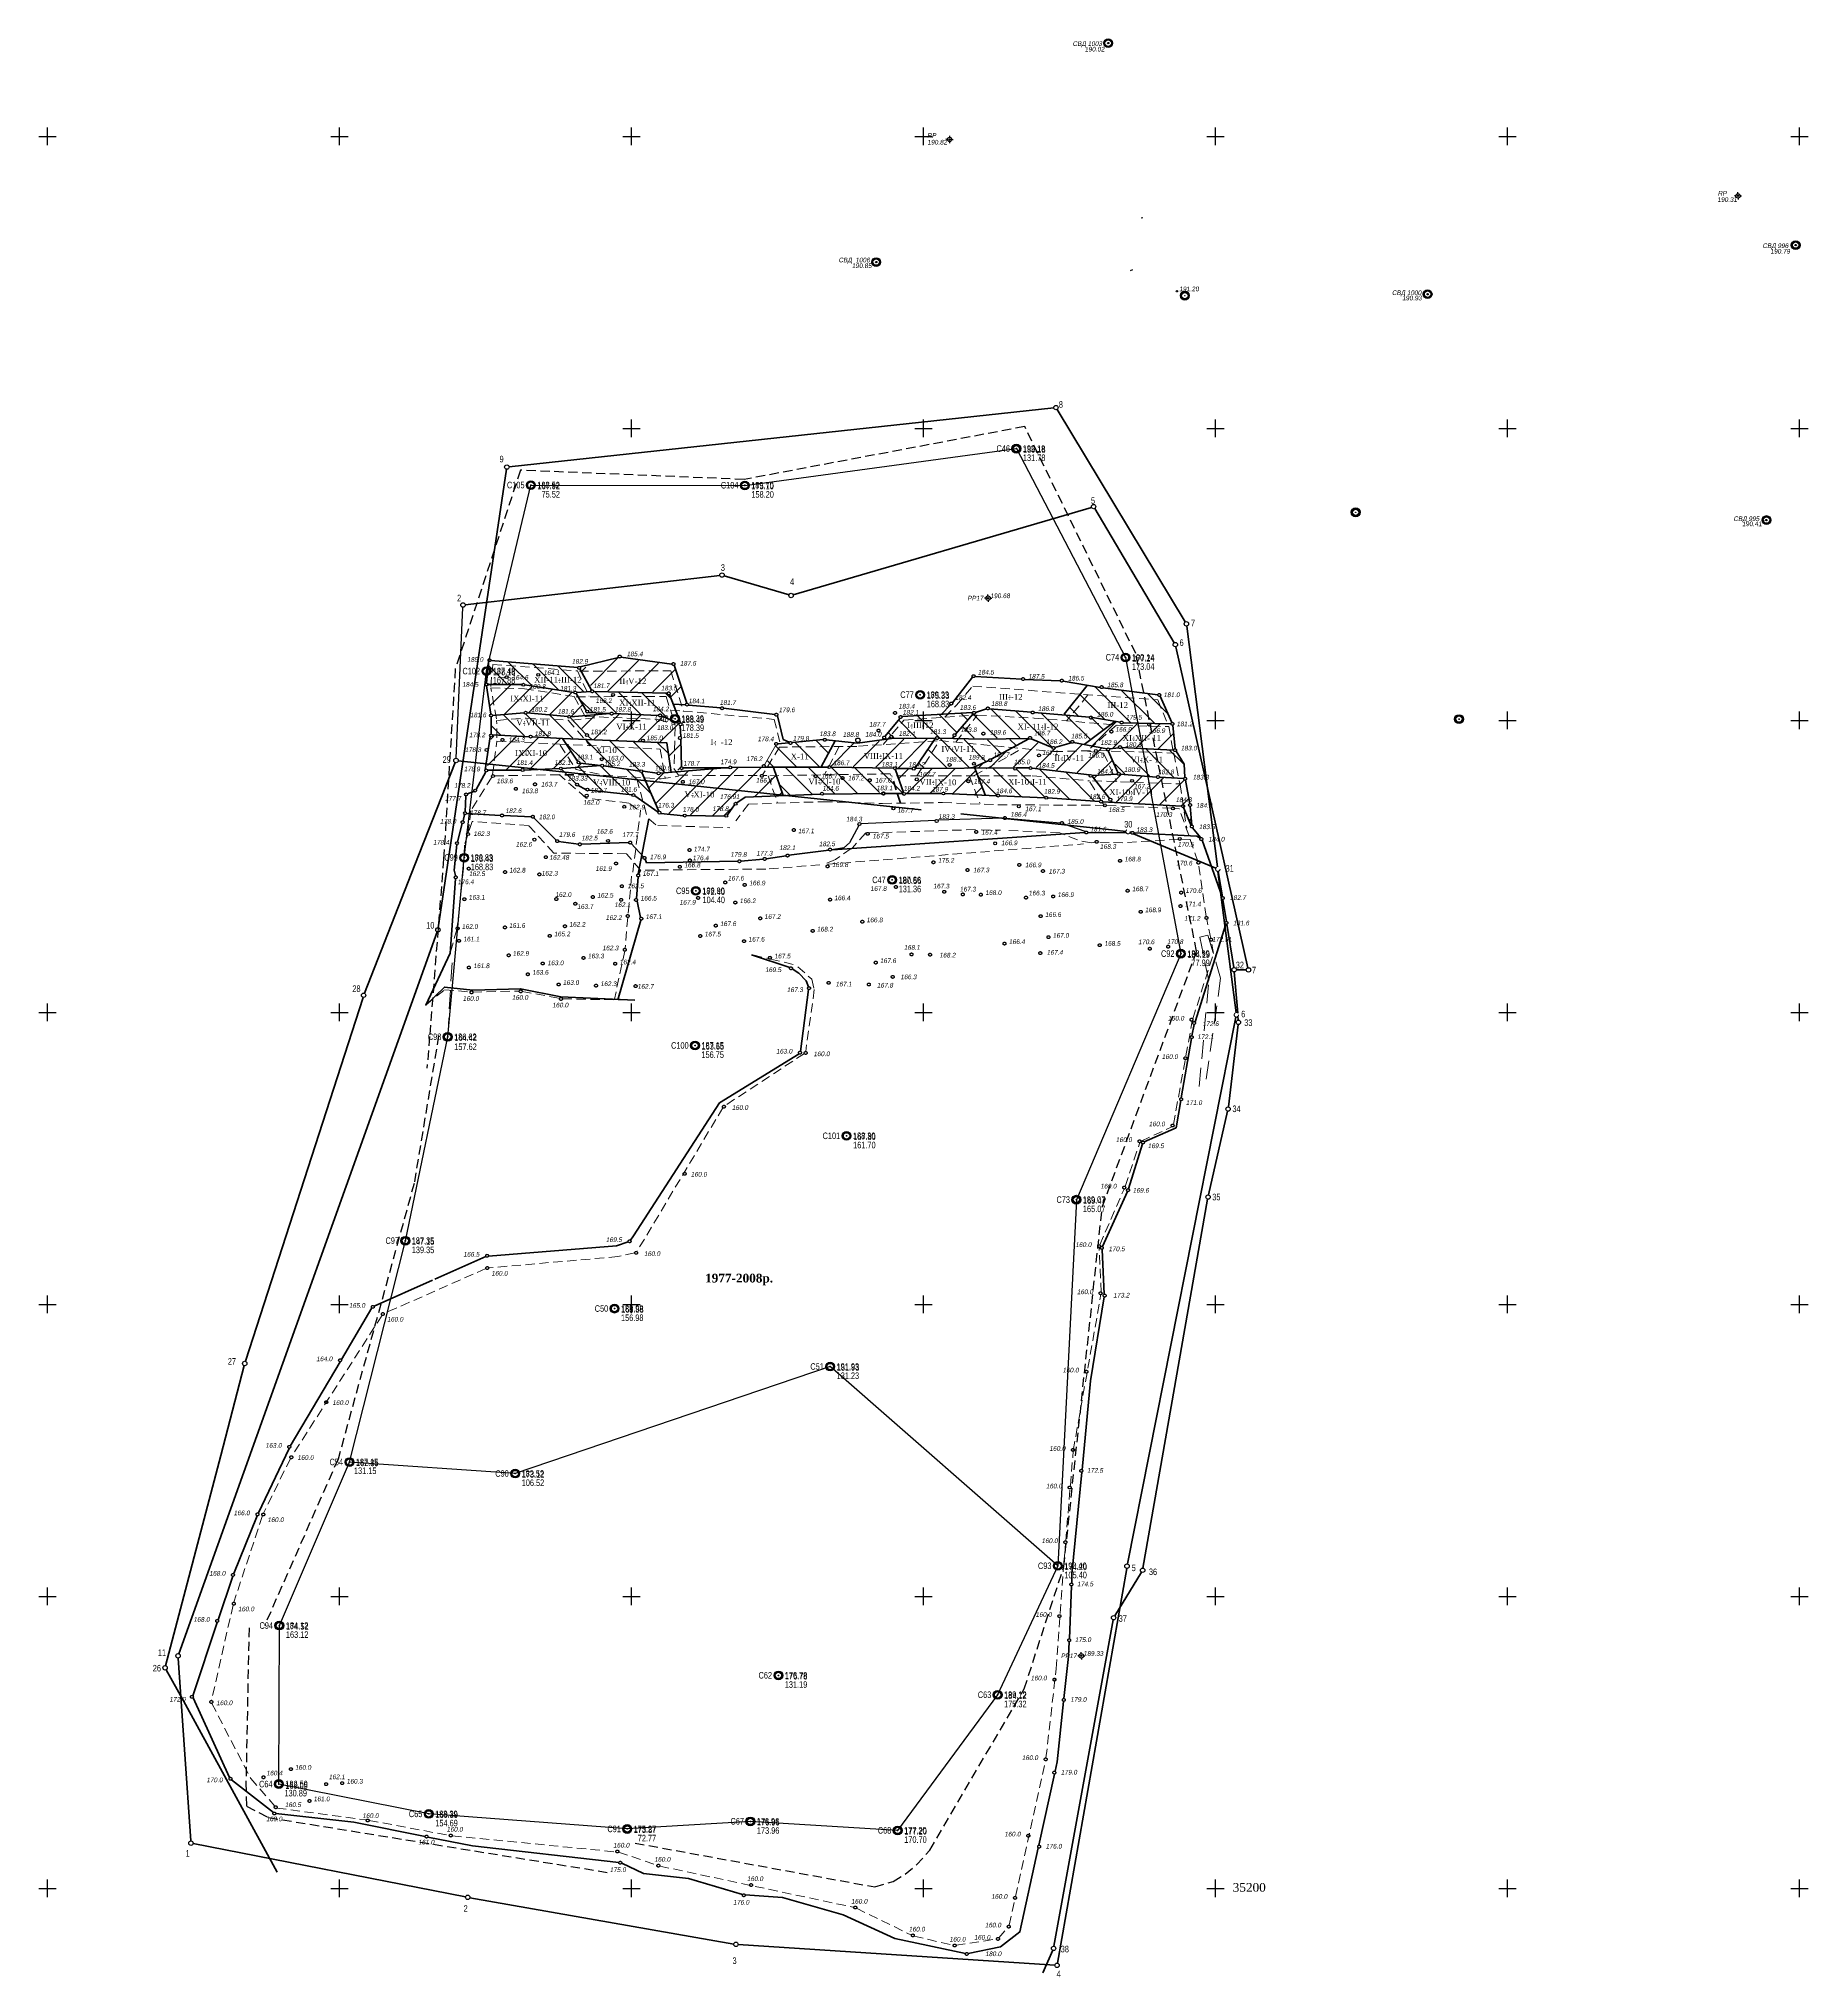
# Model space of a CAD drawing. Header units: millimetres. Extents: x 3233194 to 6468300, y 5635139 to 11269398.
# Drawn here: x 3233194 to 3234406, y 5635139 to 5636467 of the extents above.
import ezdxf
from ezdxf.enums import TextEntityAlignment as Align

# ---------------------------------------------------------------- set-up
doc = ezdxf.new("R2010")
doc.units = ezdxf.units.MM
doc.header["$LTSCALE"] = 2
doc.header["$PDMODE"] = 32
doc.header["$PDSIZE"] = 0.3
doc.linetypes.add('DASHED2', pattern=[9.525, 6.35, -3.175])
doc.linetypes.add('HIDDEN2', pattern=[4.7625, 3.175, -1.5875])
for name, color, linetype in [('POINT_OBJ', 7, 'Continuous'), ('REGION_OBJ', 7, 'Continuous'), ('в.доб.бровка', 7, 'Continuous'), ('ввскр.бровка', 7, 'Continuous'), ('вдб', 7, 'Continuous'), ('ВЫСОТЫ', 7, 'Continuous'), ('Гірничий відвід', 7, 'Continuous'), ('ИМЕНА', 7, 'Continuous'), ('КОДЫ_СМЕЖЕСТВ', 7, 'Continuous'), ('Контур запасів', 7, 'Continuous'), ('КОНТУРА_СМЕЖЕСТВ', 7, 'Continuous'), ('КОНТУРА_УГОДИЙ', 7, 'Continuous'), ('КОНТУРА_УЧАСТКОВ', 7, 'Continuous'), ('кресты', 7, 'Continuous'), ('н.доб.бровка', 7, 'Continuous'), ('нвскр.бровка', 7, 'Continuous'), ('ндб', 7, 'Continuous'), ('ОШИБКИ', 7, 'Continuous'), ('ПИКЕТЫ', 7, 'Continuous'), ('ПРОМЫШЛ', 7, 'Continuous'), ('ПРОМЫШЛЕННЫЕ', 7, 'Continuous'), ('ПУНКТЫ', 7, 'Continuous'), ('РЕЛЬЕФ', 7, 'Continuous'), ('ТОКА_СТ', 1, 'Continuous')]:
    doc.layers.add(name, color=color, linetype=linetype)
doc.layers.add('н.бровка', color=7, linetype='HIDDEN2', lineweight=20)
doc.styles.add('grad', font='grad.shx')
doc.styles.add('universw', font='universw.shx', dxfattribs={"oblique": 10})
doc.styles.add('user', font='symeteo.shx', dxfattribs={"height": 2.5})

# ---------------------------------------------------------------- blocks, each defined once
blk = doc.blocks.new('piket')
at = {"layer": 'ПИКЕТЫ', "linetype": 'Continuous'}
h = blk.add_hatch(color=7, dxfattribs=at)
edge = h.paths.add_edge_path()
edge.add_arc((0, 0), 0.3, 0, 360)
at = {"layer": 'ПИКЕТЫ', "color": 7, "linetype": 'Continuous'}
blk.add_circle((0, 0), 0.3, dxfattribs=at)
at = {"layer": 'ВЫСОТЫ', "style": 'universw', "oblique": 6}
blk.add_attdef('H', (1.88, -0.23), '', height=2, dxfattribs=at)
at = {"layer": 'ИМЕНА', "style": 'universw', "oblique": 10}
blk.add_attdef('NAME', text='', height=2, dxfattribs=at).set_placement((0, 2.37), align=Align.CENTER)
at = {"layer": 'ТОКА_СТ', "style": 'universw', "oblique": 6, "flags": 1}
blk.add_attdef('POINT', text='', height=2, dxfattribs=at).set_placement((0, -2.79), align=Align.CENTER)
blk = doc.blocks.new('89_1')
h = blk.add_hatch(color=256)
h.paths.add_polyline_path([(-1.5, 0, 1), (1.5, 0, 1)])
h.paths.add_polyline_path([(1.1, 0, -1), (-1.1, 0, -1)], flags=16)
h.paths.add_polyline_path([(0.06, 0, -1), (-0.06, 0, -1)], flags=0)
for radius in [1.5, 1.1, 0.0622]:
    blk.add_circle((0, 0), radius)
at = {"color": 7, "linetype": 'Continuous', "style": 'user', "flags": 8}
blk.add_attdef('ddddd', (2.53, -1.14), '', height=2.5, dxfattribs=at)
at = {"color": 7, "linetype": 'Continuous', "style": 'grad', "oblique": 10, "width": 0.7}
for tag, p in [('P37', (6.48, 0.16)), ('P4', (6.45, -2.94))]:
    blk.add_attdef(tag, text='', height=2.5, dxfattribs=at).set_placement(p, align=Align.CENTER)
blk = doc.blocks.new('5_1')
at = {"linetype": 'Continuous'}
h = blk.add_hatch(color=7, dxfattribs=at)
edge = h.paths.add_edge_path()
edge.add_arc((0, 0), 0.0588, 0, 360)
at = {"color": 7, "linetype": 'Continuous'}
for p, q in [((-0.75, 0), (-1.25, 0)), ((0, 0.75), (0, 1.25)), ((0.75, 0), (1.25, 0)), ((0, -0.75), (0, -1.25))]:
    blk.add_line(p, q, dxfattribs=at)
for radius in [0.75, 0.0588]:
    blk.add_circle((0, 0), radius, dxfattribs=at)
at = {"color": 7, "linetype": 'Continuous', "style": 'grad', "oblique": 10, "width": 0.7}
blk.add_attdef('P37', text='', height=2.5, dxfattribs=at).set_placement((-2, 0), align=Align.MIDDLE_RIGHT)
at = {"color": 7, "linetype": 'Continuous', "style": 'user', "flags": 8}
blk.add_attdef('ddddd', text='', height=2.5, dxfattribs=at).set_placement((2, 0), align=Align.MIDDLE_LEFT)
at = {"color": 7, "linetype": 'Continuous', "style": 'grad', "oblique": 10, "width": 0.7}
blk.add_attdef('P4', (2, 0.7), '', height=2.5, dxfattribs=at)
blk.add_attdef('P69', text='', height=2.5, dxfattribs=at).set_placement((2, -0.7), align=Align.TOP_LEFT)
blk = doc.blocks.new('POINTINV')
at = {"layer": 'ПУНКТЫ', "color": 0, "linetype": 'Continuous'}
blk.add_point((0, 0), dxfattribs=at)
at = {"layer": 'ВЫСОТЫ', "color": 0, "style": 'grad', "width": 0.7}
blk.add_attdef('POINT_H', (1.6, -0.8), '', height=1.65, dxfattribs=at)
at = {"layer": 'ИМЕНА', "color": 0, "style": 'grad', "width": 0.7}
blk.add_attdef('POINT_NAM', text='', height=1.65, dxfattribs=at).set_placement((-1.6, -0.8), align=Align.RIGHT)
at = {"layer": 'ОШИБКИ', "color": 0, "linetype": 'Continuous', "style": 'grad', "width": 0.7, "flags": 1}
blk.add_attdef('POINT_MX', text='', height=1.65, dxfattribs=at).set_placement((-4.2077, 4.453385), align=Align.RIGHT)
blk.add_attdef('POINT_MY', (2.8923, 4.253385), '', height=1.65, dxfattribs=at)

msp = doc.modelspace()

# ---------------------------------------------------------------- linework, layer by layer
for p, q in [((3233502.1, 5636037.5), (3233514.9, 5636024.8)), ((3233515.5, 5636039.9), (3233531.4, 5636024)), ((3233532.7, 5636038.4), (3233550.1, 5636021)), ((3233571.9, 5636023.9), (3233590.5, 5636042.5)), ((3233583.8, 5636020.1), (3233604.7, 5636041)), ((3233599.3, 5636019.9), (3233618.5, 5636039.1)), ((3233500.8, 5636023.5), (3233501.7, 5636024.4)), ((3233503, 5636010), (3233517.3, 5636024.3)), ((3233549.9, 5636036.9), (3233567.3, 5636019.5)), ((3233566.2, 5636033.9), (3233568.8, 5636036.5)), ((3233614.7, 5636019.6), (3233630, 5636034.9)), ((3233512.8, 5636004.1), (3233532, 5636023.3)), ((3233529.5, 5636005.1), (3233545.6, 5636021.1)), ((3233543.9, 5636003.8), (3233559.1, 5636019)), ((3233558.6, 5636002.7), (3233566.5, 5636010.7)), ((3233627.1, 5636016.3), (3233633.8, 5636022.9)), ((3233907.3, 5636017.4), (3233924.1, 5636000.6)), ((3233917.5, 5636022.9), (3233941.8, 5635998.6)), ((3233935.7, 5636020.4), (3233957.9, 5635998.2)), ((3233953.7, 5636018.2), (3233967.4, 5636004.4)), ((3233575.5, 5636004), (3233576.5, 5636004.9)), ((3233584, 5636004.6), (3233584.1, 5636004.7)), ((3233783.1, 5636000.1), (3233795.3, 5635987.9)), ((3233796.1, 5636002.8), (3233810.9, 5635988)), ((3233811, 5636003.7), (3233822.9, 5635991.8)), ((3233825.8, 5636004.6), (3233830.1, 5636000.3)), ((3233833.2, 5636005), (3233833.7, 5636004.5)), ((3233896.9, 5636004.3), (3233897.3, 5636003.8)), ((3233900.4, 5636008.6), (3233906, 5636003)), ((3233501.4, 5635969.1), (3233521.3, 5635989)), ((3233503.7, 5635987.2), (3233505.7, 5635989.2)), ((3233513.9, 5635965.9), (3233536.5, 5635988.5)), ((3233529.9, 5635966.2), (3233551.3, 5635987.5)), ((3233712, 5635984.8), (3233728.7, 5635968.1)), ((3233726.4, 5635986.2), (3233734.8, 5635977.7)), ((3233772.4, 5635987.3), (3233772.7, 5635987)), ((3233775.9, 5635991.6), (3233779.8, 5635987.7)), ((3233831.4, 5635967.6), (3233811.6, 5635987.4)), ((3233842.8, 5635971.9), (3233827.8, 5635986.9)), ((3233853.2, 5635977.2), (3233843.8, 5635986.6)), ((3233863.5, 5635982.7), (3233859.1, 5635987)), ((3233861.7, 5635967.9), (3233878.2, 5635984.5)), ((3233546.6, 5635967.1), (3233558.5, 5635979)), ((3233693.2, 5635972.2), (3233697.3, 5635968.1)), ((3233698.8, 5635982.3), (3233713, 5635968.1)), ((3233800.4, 5635967.2), (3233796.8, 5635970.8)), ((3233815.9, 5635967.4), (3233803.4, 5635979.9)), ((3233845.7, 5635967.7), (3233856.7, 5635978.7)), ((3233877.2, 5635967.7), (3233890.4, 5635980.9)), ((3233891.2, 5635966), (3233908.6, 5635983.4)), ((3233905.2, 5635964.3), (3233921.7, 5635980.8)), ((3233919.7, 5635963.1), (3233929.3, 5635972.6)), ((3233563, 5635967.9), (3233565.3, 5635970.2)), ((3233563.9, 5635967.9), (3233580.3, 5635951.5)), ((3233578.6, 5635969), (3233598.1, 5635949.4)), ((3233596.6, 5635966.6), (3233613.3, 5635949.9)), ((3233611.6, 5635953.5), (3233621.6, 5635963.5)), ((3233616.5, 5635942.8), (3233638.8, 5635965.1)), ((3233625.5, 5635936.1), (3233656, 5635966.6)), ((3233640.4, 5635935.2), (3233672.8, 5635967.6)), ((3233655.8, 5635934.9), (3233688.7, 5635967.8)), ((3233684.3, 5635947.7), (3233699, 5635962.5)), ((3233705.7, 5635967.5), (3233723.8, 5635949.5)), ((3233721.4, 5635967.5), (3233739.1, 5635949.8)), ((3233737.2, 5635967.5), (3233754.5, 5635950.2)), ((3233753.1, 5635967.3), (3233769.9, 5635950.5)), ((3233769, 5635967.1), (3233785.9, 5635950.2)), ((3233783.1, 5635960.1), (3233790.2, 5635967.2)), ((3233788.6, 5635949.9), (3233805.9, 5635967.1)), ((3233804.4, 5635949.9), (3233821.6, 5635967.1)), ((3233819.9, 5635949.7), (3233835.7, 5635965.5)), ((3233837.7, 5635967.5), (3233840.6, 5635970.4)), ((3233838, 5635961), (3233850.3, 5635948.7)), ((3233847.4, 5635967.3), (3233866.7, 5635948)), ((3233863.8, 5635966.6), (3233883.1, 5635947.3)), ((3233879.5, 5635966.6), (3233900, 5635946.1)), ((3233897.4, 5635964.5), (3233917, 5635944.9)), ((3233916.7, 5635960.1), (3233919, 5635962.4)), ((3233923.7, 5635951.4), (3233935.3, 5635963)), ((3233932, 5635943.9), (3233949.8, 5635961.8)), ((3233946.7, 5635942.9), (3233964.5, 5635960.7)), ((3233961.4, 5635942), (3233978.7, 5635959.2)), ((3233700.6, 5635948.3), (3233702.7, 5635950.4)), ((3233702, 5635955.5), (3233708.5, 5635949)), ((3233834.9, 5635949.1), (3233840.2, 5635954.3)), ((3233976.4, 5635941.2), (3233981.7, 5635946.5)), ((3233663.5, 5635934.8), (3233667.9, 5635939.2)), ((3233982.2, 5635931.3), (3233983.4, 5635932.5))]:
    msp.add_line(p, q)
at = {"color": 7}
for p, q in [((3233565.1, 5636013.9), (3233573.4, 5636005.6)), ((3233575.2, 5636019.4), (3233590, 5636004.7)), ((3233591.3, 5636019.1), (3233606.4, 5636004)), ((3233607.4, 5636018.7), (3233624.8, 5636001.3)), ((3233623.5, 5636018.4), (3233626.7, 5636015.1)), ((3233512.5, 5636003.5), (3233526.7, 5635989.4)), ((3233527.1, 5636004.7), (3233543.2, 5635988.6)), ((3233544.2, 5636003.3), (3233559.7, 5635987.8)), ((3233558.1, 5636002.2), (3233558.1, 5636002.3)), ((3233566, 5635994.5), (3233575.1, 5636003.5)), ((3233574.4, 5635987.1), (3233591.5, 5636004.2)), ((3233589.5, 5635986.5), (3233606.5, 5636003.5)), ((3233604.5, 5635985.8), (3233621, 5636002.2)), ((3233619.5, 5635985.1), (3233632.1, 5635997.7)), ((3233834.1, 5636004.2), (3233850.4, 5635987.9)), ((3233846.1, 5636007.9), (3233866, 5635988)), ((3233863.3, 5636006.4), (3233888.1, 5635981.6)), ((3233880.5, 5636004.9), (3233900.7, 5635984.7)), ((3233897.7, 5636003.4), (3233914.4, 5635986.8)), ((3233914.9, 5636001.9), (3233923.3, 5635993.5)), ((3233915.6, 5635982.5), (3233932, 5635999)), ((3233929.5, 5635980.8), (3233946.9, 5635998.1)), ((3233945.5, 5635981), (3233962.3, 5635997.8)), ((3233504.1, 5635996.3), (3233510.2, 5635990.2)), ((3233554.2, 5635985.4), (3233568.5, 5635971.1)), ((3233568.6, 5635986.8), (3233587, 5635968.4)), ((3233585, 5635986.1), (3233605.3, 5635965.8)), ((3233601.4, 5635985.4), (3233622.6, 5635964.2)), ((3233617.9, 5635984.6), (3233625, 5635977.5)), ((3233736.5, 5635968.5), (3233752.3, 5635984.3)), ((3233751.9, 5635968.2), (3233769.6, 5635985.8)), ((3233767.3, 5635967.9), (3233786.6, 5635987.1)), ((3233782.8, 5635967.6), (3233802.7, 5635987.5)), ((3233826.8, 5635995.8), (3233834.8, 5635987.8)), ((3233960.5, 5635980.3), (3233971.3, 5635991.1)), ((3233626, 5635975.9), (3233633.8, 5635983.7)), ((3233935.6, 5635981.3), (3233954.9, 5635962)), ((3233952.2, 5635980.4), (3233971.8, 5635960.7)), ((3233968.8, 5635979.4), (3233977.9, 5635970.4)), ((3233631.8, 5635965.9), (3233634.1, 5635968.2)), ((3233931.2, 5635969.9), (3233937.8, 5635963.4))]:
    msp.add_line(p, q, dxfattribs=at)
at = {"color": 2, "linetype": 'HIDDEN2'}
for points in [[(3233602.4, 5635231.1), (3233766.7, 5635201), (3233779.2, 5635204.8), (3233787.5, 5635209.8), (3233795.2, 5635216.1), (3233804.3, 5635226.2), (3233869, 5635336.7), (3233896.1, 5635420.4), (3233922.4, 5635666.7), (3233987.1, 5635841.8), (3233945.4, 5636045.8), (3233869.3, 5636201.2), (3233677.2, 5636165), (3233523.9, 5636171.3), (3233479.3, 5636035.2), (3233471.3, 5635905.1), (3233461.7, 5635783.4), (3233459.9, 5635761.8)], [(3233467.9, 5635784.1), (3233451.1, 5635682.9), (3233399, 5635494.1), (3233348.7, 5635380.1)], [(3233338, 5635378.5), (3233335.9, 5635272.4), (3233336.3, 5635256.4), (3233351.5, 5635248.5), (3233584, 5635210.9)]]:
    msp.add_lwpolyline(points, dxfattribs=at)
at = {"color": 7, "linetype": 'HIDDEN2', "lineweight": 20}
for points in [[(3233503.6, 5636022.3), (3233526.6, 5636021.7), (3233560.7, 5636016.4), (3233568.3, 5636002.7), (3233618.1, 5636000.7), (3233630.1, 5635996.7)], [(3233508.1, 5636000), (3233527.9, 5636001.5), (3233556.7, 5636000.1), (3233571.7, 5635982.6)], [(3233559.1, 5636000.1), (3233577, 5636002)], [(3233822.2, 5635985), (3233836.7, 5636003.5)], [(3233795.5, 5635961.9), (3233810.6, 5635985.6)], [(3233932.2, 5635996.8), (3233914.3, 5635980.9)], [(3233551.1, 5635983), (3233562.2, 5635966.3), (3233578.6, 5635963)], [(3233742.2, 5635982.1), (3233732.1, 5635962.7)], [(3233834.7, 5635962.2), (3233867.5, 5635980.7)], [(3233910.7, 5635979.1), (3233923.4, 5635977.5), (3233932.4, 5635957.9)], [(3233603.7, 5635960), (3233610.8, 5635933.6)], [(3233693.5, 5635962.1), (3233700.1, 5635943.3)], [(3233831.6, 5635961.8), (3233838.8, 5635943)], [(3233914, 5635957.9), (3233921.5, 5635945.4)], [(3233915.8, 5635958.6), (3233975.3, 5635956.5)]]:
    msp.add_lwpolyline(points, dxfattribs=at)
at = {"color": 7, "linetype": 'Continuous', "lineweight": 40}
for points in [[(3233504.8, 5636003.3), (3233526.5, 5636005.1)], [(3233528.5, 5636005.1), (3233556.3, 5636002.6)], [(3233558.1, 5636001.8), (3233568.8, 5635990.6)], [(3233558.3, 5636002.5), (3233585.4, 5636004.6)], [(3233821.9, 5635990.6), (3233834, 5636004.4)], [(3233910.1, 5635983.5), (3233931.1, 5635999.3)], [(3233531.9, 5635988.7), (3233552.7, 5635987.5)], [(3233552.7, 5635987.5), (3233563, 5635972)], [(3233570.3, 5635989.2), (3233573.1, 5635986.7)], [(3233739.4, 5635986), (3233729.8, 5635968.1)], [(3233808.3, 5635987.7), (3233794, 5635967.1)], [(3233819.9, 5635987.6), (3233820.7, 5635989)], [(3233872.2, 5635987.3), (3233846.4, 5635973.4)], [(3233844.7, 5635972.6), (3233834.1, 5635967.7), (3233830.4, 5635967.2)], [(3233933.2, 5635964.3), (3233926.6, 5635979.2)], [(3233552.6, 5635967), (3233578.9, 5635969)], [(3233607, 5635964.2), (3233618.7, 5635937.7)], [(3233697.2, 5635967.8), (3233703.8, 5635948.5)], [(3233780.8, 5635966.2), (3233786.4, 5635950.6)], [(3233835.2, 5635967.3), (3233842.3, 5635948.9)], [(3233915.6, 5635962.3), (3233932.7, 5635963.1)], [(3233934.6, 5635963.1), (3233959.6, 5635961.2)], [(3233961.6, 5635961.1), (3233978.2, 5635960.1)]]:
    msp.add_lwpolyline(points, dxfattribs=at)
at = {"color": 2}
msp.add_lwpolyline([(3233629.8, 5636001.1), (3233629.7, 5636001.1)], dxfattribs=at)
at = {"color": 7, "linetype": 'HIDDEN2', "lineweight": 40}
for points in [[(3233570.1, 5635962.9), (3233550.8, 5635962.6)], [(3233784.2, 5635943.3), (3233778.4, 5635961.6)]]:
    msp.add_lwpolyline(points, dxfattribs=at)
at = {"color": 7}
for centre in [(3233527.5, 5636005.2), (3233557.3, 5636002.5)]:
    msp.add_circle(centre, 1.01, dxfattribs=at)
at = {"linetype": 'HIDDEN2'}
for centre in [(3233954.6, 5635997.1), (3233845.7, 5635972.7), (3233933.7, 5635963.4), (3233960.6, 5635961.2)]:
    msp.add_circle(centre, 0.989, dxfattribs=at)
at = {"layer": 'POINT_OBJ', "color": 7, "linetype": 'Continuous'}
for p in [(3233817.9, 5636397.9, 190.8), (3234357.9, 5636359.2, 190.3), (3234397.4, 5636325.5, 190.8), (3234145.3, 5636291.9, 190.9), (3233677.6, 5636160.9), (3234377.4, 5636137.2, 190.4), (3234166.8, 5636000.9, 188.5)]:
    msp.add_point(p, dxfattribs=at)
at = {"layer": 'REGION_OBJ', "color": 30, "linetype": 'Continuous'}
msp.add_lwpolyline([(3233996.4, 5635958.9), (3233996.4, 5635958.9)], dxfattribs=at)
at = {"layer": 'в.доб.бровка', "color": 7, "linetype": 'Continuous', "lineweight": 40}
for points in [[(3233773.5, 5635989), (3233784, 5636001.4)], [(3233785.2, 5636002.7), (3233833.6, 5636005.3)], [(3233835.6, 5636005.4), (3233843.2, 5636007.8)], [(3233845.1, 5636008), (3233873.9, 5636005.7)], [(3233875.8, 5636005.5), (3233913.8, 5636002.2)], [(3233915.7, 5636001.9), (3233934.7, 5635998.7)], [(3233936.6, 5635998.4), (3233969.5, 5635997.7)], [(3233771.5, 5635986.6), (3233772.3, 5635987.6)], [(3233970.8, 5635996.6), (3233972.4, 5635980.5)], [(3233729.5, 5635949.5), (3233677.8, 5635947.5), (3233672.1, 5635943.6)], [(3233771.5, 5635949.9), (3233731.5, 5635949.5)], [(3233785.8, 5635950), (3233773.5, 5635950)], [(3233812.5, 5635950), (3233787.7, 5635950)], [(3233850.1, 5635948.4), (3233814.6, 5635949.9)], [(3233976.8, 5635941.2), (3233922.7, 5635944.3)], [(3233664, 5635934.4), (3233637.5, 5635934.8)], [(3233670.6, 5635942.2), (3233665.7, 5635935.3)]]:
    msp.add_lwpolyline(points, dxfattribs=at)
at = {"layer": 'ввскр.бровка', "color": 7, "linetype": 'Continuous', "lineweight": 40}
for p, q in [((3233487, 5635936.2), (3233510.3, 5635934.9)), ((3233512.3, 5635934.8), (3233531.4, 5635933.9)), ((3233533.1, 5635933.3), (3233548.3, 5635918)), ((3233856.5, 5635932.6), (3233856.9, 5635932.6)), ((3233647, 5635927.1), (3233647, 5635927.1)), ((3233550.1, 5635917.1), (3233563.6, 5635915.3)), ((3233565.6, 5635915.2), (3233598.1, 5635916.3)), ((3233599.8, 5635915.6), (3233608.3, 5635906.5)), ((3233950, 5635710), (3233940.4, 5635679.2)), ((3233939.7, 5635677.3), (3233922.6, 5635639.6)), ((3233922.3, 5635637.7), (3233923.8, 5635607))]:
    msp.add_line(p, q, dxfattribs=at)
at = {"layer": 'ввскр.бровка', "color": 7, "linetype": 'Continuous'}
for p, q in [((3233558.1, 5635916.3), (3233558.1, 5635916.3)), ((3233592.2, 5635217.7), (3233592.2, 5635217.7))]:
    msp.add_line(p, q, dxfattribs=at)
at = {"layer": 'ввскр.бровка', "color": 7, "linetype": 'Continuous', "lineweight": 40}
for points in [[(3233486.1, 5635937.4), (3233486.6, 5635948.3)], [(3233570.7, 5635952.3), (3233600.4, 5635949)], [(3233602.3, 5635948.4), (3233618.2, 5635937.1)], [(3233604.5, 5635894.8), (3233611.8, 5635932.6)], [(3233620, 5635936.3), (3233635.5, 5635934.7)], [(3233983.3, 5635928.1), (3233978.2, 5635940.4)], [(3233912.5, 5635923.2), (3233938.8, 5635923)], [(3233941.4, 5635923), (3233942.1, 5635923)], [(3233944.1, 5635922.9), (3233987.3, 5635920.6), (3233989.5, 5635919.3)], [(3233989.9, 5635919.6), (3233984.3, 5635926.4)], [(3233990.9, 5635917.9), (3234004.5, 5635879.1)], [(3233609.3, 5635904.9), (3233610.3, 5635902.4)], [(3233674.9, 5635903.5), (3233690.2, 5635904.9)], [(3233692.2, 5635905.2), (3233705.9, 5635907.3)], [(3233707.8, 5635907.7), (3233735.1, 5635911.1)], [(3233604.5, 5635892.9), (3233603.5, 5635877.9)], [(3233604.7, 5635894.8), (3233606.1, 5635897.4)], [(3233610.3, 5635902.5), (3233672.9, 5635903.6)], [(3233635.7, 5635902.9), (3233635.7, 5635902.9)], [(3233603.8, 5635876.2), (3233606.1, 5635864.9)], [(3234007.5, 5635862.3), (3234005, 5635877.3)], [(3233606.3, 5635863.2), (3233590.6, 5635808.7)], [(3233986, 5635793.5), (3234007.1, 5635860.4)], [(3233708.4, 5635830.8), (3233682.2, 5635839.3)], [(3233721.2, 5635817.5), (3233719.7, 5635821.7), (3233714.6, 5635826.8), (3233710.1, 5635829.9)], [(3233715.8, 5635773.3), (3233721.3, 5635815.6)], [(3233983.9, 5635784), (3233985.5, 5635791.8)], [(3233599.3, 5635644), (3233601.3, 5635646.9), (3233660.2, 5635738), (3233714.8, 5635771.7)], [(3233976.5, 5635741.5), (3233983.5, 5635782)], [(3233951.2, 5635711.3), (3233973, 5635721), (3233976.2, 5635739.6)], [(3233502.1, 5635633.1), (3233589.8, 5635640.2), (3233597.8, 5635642.8)], [(3233465.3, 5635617.2), (3233500.2, 5635632.8)], [(3233423.7, 5635598.7), (3233463.8, 5635616.6)], [(3233923.8, 5635605.1), (3233914.5, 5635547.7), (3233908.6, 5635486.8)], [(3233401.3, 5635562.2), (3233422.1, 5635597.6)], [(3233366.3, 5635503), (3233400.4, 5635560.7)], [(3233344.3, 5635457), (3233344.4, 5635457.2), (3233365.4, 5635501.4)], [(3233908.4, 5635485), (3233901.7, 5635415.3), (3233901.5, 5635409.2)], [(3233327.6, 5635415.6), (3233343.6, 5635455.2)], [(3233316.9, 5635383.9), (3233326.9, 5635413.8)], [(3233901.4, 5635407.3), (3233899.9, 5635370.9)], [(3233299.5, 5635332), (3233316.3, 5635382.2)], [(3233899.8, 5635369), (3233899.4, 5635358.9), (3233896.2, 5635330.1)], [(3233324.7, 5635275.9), (3233299.7, 5635330.6)], [(3233896, 5635328.1), (3233891.5, 5635286.6), (3233890.1, 5635280.2)], [(3233354.7, 5635252), (3233326, 5635274.4)], [(3233889.7, 5635278.3), (3233879, 5635229.6)], [(3233458.6, 5635235.6), (3233409.7, 5635245.3), (3233356.4, 5635251.4)], [(3233591.4, 5635217.8), (3233491.1, 5635229.2), (3233460.5, 5635235.2)], [(3233878.6, 5635227.8), (3233866, 5635170.2), (3233852.7, 5635160), (3233830.5, 5635155.5)], [(3233676.1, 5635195.9), (3233639.1, 5635206.7), (3233608.1, 5635210.3), (3233593.3, 5635217.2)], [(3233828.7, 5635155.5), (3233780.3, 5635165.7), (3233745, 5635182), (3233703.5, 5635193.7), (3233677.8, 5635195.5)]]:
    msp.add_lwpolyline(points, dxfattribs=at)
at = {"layer": 'вдб', "color": 7, "linetype": 'Continuous', "lineweight": 40}
for points in [[(3233500.7, 5636025.6), (3233502.3, 5636041)], [(3233503.7, 5636041.1), (3233563.2, 5636036.1)], [(3233564.9, 5636036.6), (3233591.1, 5636043.1)], [(3233592.8, 5636043.3), (3233627.7, 5636038.5)], [(3233629.2, 5636037.7), (3233637.8, 5636011.8)], [(3233501.7, 5636024.6), (3233525, 5636024.6)], [(3233527, 5636024.4), (3233560.5, 5636019.1)], [(3233564.7, 5636035.2), (3233572.6, 5636020.7)], [(3233833.6, 5636029.7), (3233819.8, 5636012)], [(3233867.3, 5636028.2), (3233835.3, 5636030.1)], [(3233893.7, 5636027), (3233869.2, 5636028.1)], [(3233921, 5636022.5), (3233895.6, 5636026.8)], [(3233912.2, 5636023.8), (3233896.4, 5636004.3)], [(3233503.6, 5636004.3), (3233500.6, 5636023.6)], [(3233562.2, 5636018.4), (3233568.9, 5636006.7)], [(3233562.4, 5636019.2), (3233572.1, 5636019.7)], [(3233574.1, 5636019.7), (3233624.5, 5636018.7)], [(3233626.1, 5636017.7), (3233633.5, 5635998.3)], [(3233637, 5636010.6), (3233628.6, 5636011.2)], [(3233818.6, 5636010.6), (3233812, 5636004.1)], [(3233960.5, 5636017.4), (3233922.8, 5636022.2)], [(3233970.2, 5635998.5), (3233962, 5636016.6)], [(3233503.8, 5635990.7), (3233503.8, 5636002.4)], [(3233570.5, 5636005.5), (3233585.4, 5636004.6)], [(3233587.4, 5636004.6), (3233618.6, 5636003.3)], [(3233620.5, 5636003.2), (3233632.8, 5635997.7)], [(3233639, 5636010.5), (3233661.1, 5636008.6)], [(3233663, 5636008.4), (3233698.2, 5636004)], [(3233699.9, 5636003.2), (3233703.9, 5635987), (3233708.1, 5635985.1)], [(3233499.7, 5635966.1), (3233503.3, 5635988.8)], [(3233504.7, 5635990.2), (3233529.9, 5635988.8)], [(3233552.7, 5635987.5), (3233624.3, 5635984.5), (3233627.2, 5635964.2)], [(3233633.4, 5635996.3), (3233633.7, 5635988.8)], [(3233633.7, 5635987.1), (3233634.3, 5635968.2)], [(3233707.9, 5635984.6), (3233700.1, 5635983.9)], [(3233731.4, 5635986.8), (3233709.8, 5635984.8)], [(3233808.3, 5635987.9), (3233778, 5635987.5), (3233754.7, 5635984.4), (3233733.3, 5635986.7)], [(3233810.3, 5635987.9), (3233841, 5635987.2), (3233872.1, 5635987.6)], [(3233873.7, 5635987.3), (3233888.2, 5635981.5)], [(3233890, 5635981.4), (3233901.1, 5635984.6)], [(3233902.7, 5635984.8), (3233925.6, 5635980.6)], [(3233927.4, 5635980.5), (3233933.7, 5635981.3)], [(3233971.3, 5635979.6), (3233935.5, 5635981.4)], [(3233978.9, 5635961), (3233978.5, 5635970), (3233973.1, 5635979)], [(3233500.3, 5635964.7), (3233493.6, 5635952.6)], [(3233524.4, 5635965.9), (3233501.5, 5635965.9)], [(3233550.5, 5635967), (3233526.4, 5635966)], [(3233561.9, 5635956.7), (3233552.3, 5635966.3)], [(3233564.9, 5635970.7), (3233578.8, 5635969)], [(3233580.9, 5635968.9), (3233605.7, 5635965.3)], [(3233607.7, 5635965.1), (3233617.6, 5635963.9)], [(3233619.6, 5635963.8), (3233666.6, 5635967.7)], [(3233635.3, 5635967.4), (3233666.6, 5635967.6)], [(3233668.7, 5635967.8), (3233690.1, 5635967.9)], [(3233691.2, 5635967.9), (3233734.5, 5635968)], [(3233736.5, 5635968), (3233779.4, 5635967.2)], [(3233781.4, 5635967), (3233792.3, 5635967)], [(3233794, 5635967.1), (3233861.9, 5635967.4)], [(3233863.6, 5635967.4), (3233872.3, 5635967.4)], [(3233874.4, 5635967.3), (3233913.8, 5635962.8)], [(3233915.5, 5635961.8), (3233927.3, 5635946.5)], [(3233979.5, 5635959.1), (3233982.4, 5635942.9)], [(3233492.1, 5635951.3), (3233487.7, 5635949.6)], [(3233568.8, 5635952.6), (3233563.5, 5635955.5)], [(3233786.6, 5635948.6), (3233786.6, 5635948.6)], [(3233928.6, 5635944.9), (3233929.1, 5635944.2)], [(3233485.7, 5635935.5), (3233484.6, 5635931.3)], [(3233921.2, 5635940.1), (3233921.2, 5635940)], [(3233921.3, 5635939.9), (3233921.3, 5635939.9)], [(3233982.7, 5635941), (3233983.7, 5635928.3)], [(3233484, 5635929.4), (3233480.7, 5635916.9)], [(3233737.6, 5635911.3), (3233910.5, 5635923.2)], [(3233480.4, 5635914.9), (3233478.6, 5635897.4), (3233479.5, 5635893.7)], [(3233479.4, 5635891.4), (3233475.8, 5635840.6)], [(3233602.3, 5635808.3), (3233551.6, 5635810.7), (3233524, 5635816.2), (3233491.3, 5635815.2), (3233471.9, 5635817.3), (3233459.1, 5635805), (3233475.8, 5635840.6)]]:
    msp.add_lwpolyline(points, dxfattribs=at)
at = {"layer": 'вдб', "color": 7, "linetype": 'Continuous', "lineweight": 20}
msp.add_lwpolyline([(3233698.8, 5635983), (3233691.2, 5635969.5)], dxfattribs=at)
at = {"layer": 'вдб', "color": 7, "lineweight": 40}
for points in [[(3233883.1, 5635947), (3233852.1, 5635948.4)], [(3233920.5, 5635944.4), (3233885.1, 5635946.9)]]:
    msp.add_lwpolyline(points, dxfattribs=at)
at = {"layer": 'вдб', "color": 7}
for points in [[(3233808.2, 5635931.5), (3233757.1, 5635929.2)], [(3233854.7, 5635933), (3233809.9, 5635931.6)], [(3233893.8, 5635929.6), (3233856.7, 5635932.9)], [(3233755.7, 5635928.1), (3233749.2, 5635916.2), (3233745.5, 5635912.7), (3233737, 5635911.3)], [(3233910.7, 5635923.9), (3233895.7, 5635929.2)]]:
    msp.add_lwpolyline(points, dxfattribs=at)
at = {"layer": 'Гірничий відвід', "color": 7, "linetype": 'Continuous', "lineweight": 40}
for p, q in [((3233299.7, 5635230.7), (3233486.3, 5635194.2)), ((3233489.3, 5635193.6), (3233670, 5635161.9))]:
    msp.add_line(p, q, dxfattribs=at)
for points in [[(3233516.1, 5636173.7), (3233889.2, 5636214.1)], [(3233891.5, 5636212.9), (3233979.3, 5636067.4)], [(3233467.6, 5635858), (3233514.4, 5636172)], [(3233980.3, 5636064.6), (3234001.4, 5635899.6)], [(3234001.7, 5635896.6), (3234014.1, 5635799.8)], [(3233289.9, 5635360.7), (3233466.9, 5635855.1)], [(3234014, 5635796.8), (3233939.7, 5635422.2)], [(3233939.2, 5635419.2), (3233891.8, 5635148.7)], [(3233298.1, 5635232.5), (3233289.5, 5635357.8)], [(3233890, 5635147.4), (3233673, 5635161.6)]]:
    msp.add_lwpolyline(points, dxfattribs=at)
at = {"layer": 'КОДЫ_СМЕЖЕСТВ', "color": 7, "linetype": 'Continuous', "lineweight": 40}
msp.add_lwpolyline([(3233710.8, 5636086), (3233915.1, 5636145.9)], dxfattribs=at)
msp.add_lwpolyline([(3233710.8, 5636086), (3233915.1, 5636145.9)], dxfattribs=at)
at = {"layer": 'Контур запасів', "color": 5, "linetype": 'Continuous'}
for points in [[(3233531.1, 5636161.1), (3233677.6, 5636160.9), (3233863.6, 5636186.1), (3233938.3, 5636043.1), (3233976.3, 5635840.2), (3233904.7, 5635671.7), (3233892, 5635420.9), (3233850.8, 5635332.6), (3233782.3, 5635239.7), (3233681.4, 5635245.9), (3233597.1, 5635240.7), (3233461.1, 5635251), (3233358.5, 5635271.5), (3233358.8, 5635380), (3233406.8, 5635492), (3233445.1, 5635643.6), (3233474.1, 5635783.2), (3233485.4, 5635905.9), (3233500.6, 5636033.7), (3233531.1, 5636161.1)], [(3233892, 5635420.9), (3233736.1, 5635557.4), (3233520.3, 5635484.1), (3233406.8, 5635492)]]:
    msp.add_lwpolyline(points, dxfattribs=at)
at = {"layer": 'КОНТУРА_СМЕЖЕСТВ', "color": 7, "linetype": 'Continuous', "lineweight": 40}
for points in [[(3233917.3, 5636145.1), (3233971.7, 5636053.2)], [(3233486.1, 5636079.1), (3233660.5, 5636099.3)], [(3233663.4, 5636099.1), (3233707.9, 5636086)], [(3233972.8, 5636050.4), (3234022.2, 5635830.6)], [(3233417.1, 5635813.1), (3233451.7, 5635901), (3233479.3, 5635971.1)], [(3233417.1, 5635813.1), (3233451.7, 5635901), (3233479.3, 5635971.1)], [(3233481.3, 5635972.3), (3233798.4, 5635938.7)], [(3233938.6, 5635923.9), (3233931, 5635924.7), (3233825.6, 5635935.9)], [(3233825.6, 5635935.9), (3233931, 5635924.7), (3233938.6, 5635923.9)], [(3233941.5, 5635923.2), (3233942.1, 5635922.9)], [(3233942.1, 5635922.9), (3233941.5, 5635923.2)], [(3234000.2, 5635898.7), (3233943.8, 5635922.3)], [(3233943.8, 5635922.3), (3234000.2, 5635898.7)], [(3233943.8, 5635922.3), (3234000.2, 5635898.7)], [(3234001.9, 5635896.6), (3234004.7, 5635879.2)], [(3234005.1, 5635877.3), (3234007.5, 5635862.3)], [(3234007.8, 5635860.4), (3234012.6, 5635830.7)], [(3234012.9, 5635827.7), (3234015.2, 5635799.5)], [(3234021.1, 5635829.1), (3234014.3, 5635829.2)], [(3233335.6, 5635561), (3233416.1, 5635810.2)], [(3234015.6, 5635791.7), (3234008.8, 5635735.3)], [(3234015.4, 5635797.3), (3234015.6, 5635794.7)], [(3234008.3, 5635732.4), (3233995.2, 5635675)], [(3233994.6, 5635672.1), (3233950.3, 5635419.4)], [(3233280.9, 5635352.5), (3233318.6, 5635496.6), (3233334.7, 5635558.1)], [(3233280.9, 5635352.5), (3233318.6, 5635496.6), (3233334.7, 5635558.1)], [(3233949.4, 5635416.6), (3233931, 5635386.7)], [(3233929.9, 5635383.9), (3233889.3, 5635160.4)], [(3233929.9, 5635383.9), (3233889.3, 5635160.4)], [(3233357.4, 5635211.1), (3233293.2, 5635328.5), (3233281.2, 5635349.8)], [(3233888.5, 5635157.6), (3233881.7, 5635142.2)]]:
    msp.add_lwpolyline(points, dxfattribs=at)
at = {"layer": 'КОНТУРА_СМЕЖЕСТВ', "color": 2, "linetype": 'Continuous', "lineweight": 50}
msp.add_lwpolyline([(3233479.8, 5635972.5), (3233479.8, 5635972.5)], close=True, dxfattribs=at)
msp.add_lwpolyline([(3233479.8, 5635972.5), (3233479.8, 5635972.5)], close=True, dxfattribs=at)
at = {"layer": 'КОНТУРА_СМЕЖЕСТВ', "color": 7, "linetype": 'Continuous', "lineweight": 50}
msp.add_lwpolyline([(3233481.3, 5635972.3), (3233798.4, 5635938.7)], dxfattribs=at)
at = {"layer": 'КОНТУРА_СМЕЖЕСТВ', "color": 2, "linetype": 'Continuous', "lineweight": 50}
for points in [[(3233825.6, 5635935.9), (3233931, 5635924.7), (3233938.6, 5635923.9)], [(3233941.5, 5635923.2), (3233942.1, 5635922.9)], [(3233335.6, 5635561), (3233416.1, 5635810.2)], [(3233357.4, 5635211.1), (3233293.2, 5635328.5), (3233281.2, 5635349.8)]]:
    msp.add_lwpolyline(points, dxfattribs=at)
at = {"layer": 'КОНТУРА_СМЕЖЕСТВ', "color": 2, "linetype": 'Continuous', "lineweight": 30}
for points in [[(3234001.9, 5635896.6), (3234004.7, 5635879.2)], [(3234005.1, 5635877.3), (3234007.5, 5635862.3)], [(3234007.8, 5635860.4), (3234012.6, 5635830.7)], [(3234012.9, 5635827.7), (3234015.2, 5635799.5)], [(3234008.3, 5635732.4), (3233995.2, 5635675)], [(3233949.4, 5635416.6), (3233931, 5635386.7)], [(3233888.5, 5635157.6), (3233881.7, 5635142.2)]]:
    msp.add_lwpolyline(points, dxfattribs=at)
at = {"layer": 'КОНТУРА_СМЕЖЕСТВ', "color": 7, "linetype": 'Continuous', "lineweight": 30}
for points in [[(3234015.6, 5635791.7), (3234008.8, 5635735.3)], [(3234015.4, 5635797.3), (3234015.6, 5635794.7)], [(3233994.6, 5635672.1), (3233950.3, 5635419.4)]]:
    msp.add_lwpolyline(points, dxfattribs=at)
at = {"layer": 'КОНТУРА_УГОДИЙ', "color": 7, "linetype": 'Continuous'}
for points in [[(3233917.3, 5636145.1), (3233971.7, 5636053.2)], [(3233972.8, 5636050.4), (3234022.2, 5635830.6)], [(3233938.6, 5635923.9), (3233931, 5635924.7)], [(3233942.1, 5635922.9), (3233941.5, 5635923.2)], [(3234000.2, 5635898.7), (3233943.8, 5635922.3)], [(3234004.7, 5635879.2), (3234001.9, 5635896.6)], [(3234007.5, 5635862.3), (3234005.1, 5635877.3)], [(3234012.6, 5635830.7), (3234007.8, 5635860.4)], [(3234021.1, 5635829.1), (3234014.3, 5635829.2)]]:
    msp.add_lwpolyline(points, dxfattribs=at)
at = {"layer": 'КОНТУРА_УЧАСТКОВ', "color": 7, "linetype": 'Continuous'}
for points in [[(3233479.9, 5635974), (3233484.5, 5636077.4)], [(3234007.5, 5635862.3), (3234005.1, 5635877.3)], [(3234012.6, 5635830.7), (3234007.8, 5635860.4)]]:
    msp.add_lwpolyline(points, dxfattribs=at)
at = {"layer": 'КОНТУРА_УЧАСТКОВ', "color": 7, "linetype": 'Continuous', "lineweight": 40}
msp.add_lwpolyline([(3234004.7, 5635879.2), (3234001.9, 5635896.6)], dxfattribs=at)
at = {"layer": 'кресты', "color": 7, "linetype": 'Continuous'}
for p, q in [((3233194, 5636400), (3233206, 5636400)), ((3233200, 5636394), (3233200, 5636406)), ((3233394, 5636400), (3233406, 5636400)), ((3233400, 5636394), (3233400, 5636406)), ((3233594, 5636400), (3233606, 5636400)), ((3233600, 5636394), (3233600, 5636406)), ((3233794, 5636400), (3233806, 5636400)), ((3233800, 5636394), (3233800, 5636406)), ((3233994, 5636400), (3234006, 5636400)), ((3234000, 5636394), (3234000, 5636406)), ((3234194, 5636400), (3234206, 5636400)), ((3234200, 5636394), (3234200, 5636406)), ((3234394, 5636400), (3234406, 5636400)), ((3234400, 5636394), (3234400, 5636406)), ((3233594, 5636200), (3233606, 5636200)), ((3233600, 5636194), (3233600, 5636206)), ((3233794, 5636200), (3233806, 5636200)), ((3233800, 5636194), (3233800, 5636206)), ((3233994, 5636200), (3234006, 5636200)), ((3234000, 5636194), (3234000, 5636206)), ((3234194, 5636200), (3234206, 5636200)), ((3234200, 5636194), (3234200, 5636206)), ((3234394, 5636200), (3234406, 5636200)), ((3234400, 5636194), (3234400, 5636206)), ((3233594, 5636000), (3233606, 5636000)), ((3233600, 5635994), (3233600, 5636006)), ((3233794, 5636000), (3233806, 5636000)), ((3233800, 5635994), (3233800, 5636006)), ((3233994, 5636000), (3234006, 5636000)), ((3234000, 5635994), (3234000, 5636006)), ((3234194, 5636000), (3234206, 5636000)), ((3234200, 5635994), (3234200, 5636006)), ((3234394, 5636000), (3234406, 5636000)), ((3234400, 5635994), (3234400, 5636006)), ((3233194, 5635800), (3233206, 5635800)), ((3233200, 5635794), (3233200, 5635806)), ((3233394, 5635800), (3233406, 5635800)), ((3233400, 5635794), (3233400, 5635806)), ((3233594, 5635800), (3233606, 5635800)), ((3233600, 5635794), (3233600, 5635806)), ((3233794, 5635800), (3233806, 5635800)), ((3233800, 5635794), (3233800, 5635806)), ((3233994, 5635800), (3234006, 5635800)), ((3233997.4, 5635800), (3234002.6, 5635800)), ((3234000, 5635794), (3234000, 5635806)), ((3234000, 5635797.4), (3234000, 5635802.6)), ((3234194, 5635800), (3234206, 5635800)), ((3234200, 5635794), (3234200, 5635806)), ((3234394, 5635800), (3234406, 5635800)), ((3234400, 5635794), (3234400, 5635806)), ((3233194, 5635600), (3233206, 5635600)), ((3233200, 5635594), (3233200, 5635606)), ((3233394, 5635600), (3233406, 5635600)), ((3233400, 5635594), (3233400, 5635606)), ((3233594, 5635600), (3233606, 5635600)), ((3233600, 5635594), (3233600, 5635606)), ((3233794, 5635600), (3233806, 5635600)), ((3233800, 5635594), (3233800, 5635606)), ((3233994, 5635600), (3234006, 5635600)), ((3234000, 5635594), (3234000, 5635606)), ((3234194, 5635600), (3234206, 5635600)), ((3234200, 5635594), (3234200, 5635606)), ((3234394, 5635600), (3234406, 5635600)), ((3234400, 5635594), (3234400, 5635606)), ((3233194, 5635400), (3233206, 5635400)), ((3233200, 5635394), (3233200, 5635406)), ((3233394, 5635400), (3233406, 5635400)), ((3233400, 5635394), (3233400, 5635406)), ((3233594, 5635400), (3233606, 5635400)), ((3233600, 5635394), (3233600, 5635406)), ((3233794, 5635400), (3233806, 5635400)), ((3233800, 5635394), (3233800, 5635406)), ((3233994, 5635400), (3234006, 5635400)), ((3234000, 5635394), (3234000, 5635406)), ((3234194, 5635400), (3234206, 5635400)), ((3234200, 5635394), (3234200, 5635406)), ((3234394, 5635400), (3234406, 5635400)), ((3234400, 5635394), (3234400, 5635406)), ((3233200, 5635194), (3233200, 5635206)), ((3233400, 5635194), (3233400, 5635206)), ((3233600, 5635194), (3233600, 5635206)), ((3233800, 5635194), (3233800, 5635206)), ((3234000, 5635194), (3234000, 5635206)), ((3234200, 5635194), (3234200, 5635206)), ((3234400, 5635194), (3234400, 5635206)), ((3233194, 5635200), (3233206, 5635200)), ((3233394, 5635200), (3233406, 5635200)), ((3233594, 5635200), (3233606, 5635200)), ((3233794, 5635200), (3233806, 5635200)), ((3233994, 5635200), (3234006, 5635200)), ((3234194, 5635200), (3234206, 5635200)), ((3234394, 5635200), (3234406, 5635200))]:
    msp.add_line(p, q, dxfattribs=at)
at = {"layer": 'кресты', "color": 7}
msp.add_line((3233979.2, 5635621.4), (3233979.2, 5635621.4), dxfattribs=at)
at = {"layer": 'кресты', "color": 7, "linetype": 'Continuous', "lineweight": 40}
msp.add_line((3233518.5, 5635486.5), (3233518.4, 5635486.1), dxfattribs=at)
at = {"layer": 'кресты', "color": 7, "linetype": 'DASHED2', "lineweight": 20}
for p in [(3233844.3, 5636083.7), (3233908.2, 5635359.2, 189.3)]:
    msp.add_point(p, dxfattribs=at)
at = {"layer": 'н.бровка', "color": 7, "linetype": 'HIDDEN2', "lineweight": 20}
for points in [[(3233507.8, 5635988), (3233507.6, 5636000)], [(3233772.4, 5635983.4), (3233786.5, 5636000.1), (3233836.1, 5636003.6)], [(3233836.8, 5636003.6), (3233875.8, 5636001.6), (3233937, 5635996.4), (3233968, 5635995.7), (3233971, 5635978.7)]]:
    msp.add_lwpolyline(points, dxfattribs=at)
at = {"layer": 'н.доб.бровка', "color": 7, "linetype": 'HIDDEN2', "lineweight": 20}
for points in [[(3233777.9, 5635962), (3233777.2, 5635963.4), (3233694, 5635962.1)], [(3233984.5, 5635795.6), (3233998.6, 5635840.4), (3233997, 5635848.8)]]:
    msp.add_lwpolyline(points, dxfattribs=at)
at = {"layer": 'нвскр.бровка', "color": 7, "linetype": 'HIDDEN2', "lineweight": 20}
for points in [[(3233611.8, 5635932.6), (3233616.8, 5635928.2)], [(3233839.5, 5635925), (3233852.8, 5635924.8)], [(3233988.3, 5635903.5), (3233988.3, 5635903.7)], [(3233459.1, 5635805), (3233471.9, 5635815.5), (3233489.4, 5635814)], [(3233491.2, 5635813.9), (3233523.1, 5635814.6)], [(3233525.1, 5635814.4), (3233550.8, 5635809.7)], [(3233552.7, 5635809.3), (3233552.8, 5635809.3), (3233602.3, 5635808.3)], [(3233858.6, 5635174.8), (3233862.5, 5635192.5)]]:
    msp.add_lwpolyline(points, dxfattribs=at)
at = {"layer": 'нвскр.бровка', "color": 7}
for centre in [(3233890.7, 5636214.2), (3233514.6, 5636173.5), (3233916.5, 5636146.4), (3233662, 5636099.5), (3233484.6, 5636079), (3233709.3, 5636085.5), (3233980.1, 5636066.1), (3233972.5, 5636051.9), (3233755.1, 5635986.4), (3233479.8, 5635972.5), (3233467.4, 5635856.5), (3234012.8, 5635829.2), (3234022.6, 5635829.1), (3233416.5, 5635811.7), (3234015.7, 5635793.2), (3234008.6, 5635733.8), (3233994.9, 5635673.5), (3233335.1, 5635559.5), (3233939.4, 5635420.7), (3233950.1, 5635417.9), (3233930.2, 5635385.4), (3233289.4, 5635359.3), (3233280.5, 5635351.1), (3233298.2, 5635231), (3233487.8, 5635193.9), (3233671.5, 5635161.7), (3233889.1, 5635158.9), (3233891.5, 5635147.3)]:
    msp.add_circle(centre, 1.51, dxfattribs=at)
at = {"layer": 'нвскр.бровка', "color": 7, "linetype": 'HIDDEN2', "lineweight": 20}
for centre in [(3233940.1, 5635923.8), (3234001.6, 5635898.1), (3234014.3, 5635798.3)]:
    msp.add_circle(centre, 1.51, dxfattribs=at)
at = {"layer": 'ндб', "color": 7, "linetype": 'HIDDEN2', "lineweight": 20}
for points in [[(3233503.7, 5636023.2), (3233504.9, 5636038.3), (3233563, 5636033.9), (3233570.9, 5636016.5)], [(3233564.3, 5636033.7), (3233626.9, 5636033.9), (3233635.5, 5636006.4), (3233697.6, 5636000.7), (3233702.4, 5635982.3)], [(3233507.5, 5636001), (3233503.7, 5636022)], [(3233562.1, 5636016.2), (3233623.7, 5636016.3), (3233630, 5635996.8)], [(3233814.6, 5636002.1), (3233822.5, 5636010.4), (3233833.7, 5636023.4), (3233960.4, 5636014), (3233967.6, 5635996.7)], [(3233912.6, 5636017.4), (3233898.2, 5635999.9)], [(3233626.7, 5636006.8), (3233635.2, 5636006.3)], [(3233504.8, 5635962.9), (3233507.7, 5635985.8), (3233550.6, 5635983.7)], [(3233630, 5635995.6), (3233629, 5635967), (3233632.2, 5635962.4), (3233688.3, 5635962.2)], [(3233809.3, 5635985.9), (3233754.4, 5635982.2), (3233701.4, 5635981.7), (3233689.8, 5635962.8)], [(3233810.9, 5635986.2), (3233889, 5635978.6), (3233917.1, 5635979.3)], [(3233550.6, 5635983.7), (3233619.6, 5635980.3), (3233623, 5635960.3)], [(3233919, 5635979.3), (3233971.5, 5635977.6), (3233975.5, 5635956.8)], [(3233504.3, 5635961.2), (3233489.9, 5635938.1), (3233488.1, 5635922.8)], [(3233603.6, 5635939.3), (3233598.2, 5635943.4), (3233568.9, 5635946.8), (3233550.6, 5635962.8), (3233506.1, 5635962)], [(3233580.9, 5635962.5), (3233620.4, 5635959.9), (3233632.2, 5635961.7)], [(3233690.3, 5635962.2), (3233692.6, 5635962.2)], [(3233781.5, 5635962), (3233874.5, 5635962), (3233913.6, 5635958.6)], [(3233680, 5635942.6), (3233731.3, 5635944.3), (3233771.9, 5635943.1), (3233813, 5635943.7), (3233850.9, 5635942.2), (3233923.2, 5635941.8)], [(3233975.7, 5635956.1), (3233980.3, 5635926.2)], [(3233600.9, 5635896), (3233606.2, 5635938.4)], [(3233680.3, 5635942.7), (3233680.1, 5635942.7), (3233671.4, 5635931.1)], [(3233922.4, 5635943.9), (3233923.7, 5635941.8)], [(3233970, 5635939.8), (3233925.4, 5635941.7)], [(3233988, 5635903.4), (3233975.2, 5635939.5), (3233971.8, 5635939.8)], [(3233729.1, 5635901), (3233692, 5635898.2), (3233606.2, 5635897.4), (3233596.5, 5635908.7), (3233546.8, 5635909.1), (3233529.5, 5635927.9), (3233490.9, 5635930.7), (3233485.6, 5635914.6), (3233485, 5635898.7)], [(3233618.1, 5635928), (3233667.3, 5635926.5)], [(3233760.4, 5635923), (3233751.3, 5635912.8)], [(3233762.6, 5635922.9), (3233836.2, 5635925.2)], [(3233905.4, 5635918.1), (3233893.4, 5635922.9), (3233855.8, 5635924.8)], [(3233917.6, 5635916.5), (3233914.8, 5635916.2), (3233906.4, 5635917.6)], [(3233974.5, 5635918.6), (3233936.6, 5635916.1), (3233919.6, 5635916.5)], [(3233982.8, 5635918.3), (3233976.5, 5635918.7)], [(3233750.5, 5635912.2), (3233739.7, 5635904.7), (3233731.9, 5635901.4)], [(3233734.5, 5635901.5), (3233909.6, 5635915.4)], [(3233485, 5635898.7), (3233480.6, 5635858.4)], [(3233600.1, 5635893.3), (3233597.6, 5635867)], [(3233993.6, 5635865.6), (3233988.4, 5635901.5)], [(3233597.4, 5635865), (3233595.7, 5635843.9)], [(3233480.3, 5635856.7), (3233475.8, 5635840.6)], [(3233996.8, 5635850.7), (3233994, 5635863.7)], [(3233595.4, 5635842), (3233588.3, 5635809)], [(3233682.2, 5635839.2), (3233683.2, 5635839.4), (3233694, 5635836.8)], [(3233695.3, 5635836.5), (3233712.4, 5635832.4)], [(3233713.9, 5635831.3), (3233723.4, 5635822.7), (3233725.2, 5635815.6), (3233719.3, 5635773.2)], [(3233971.2, 5635723.3), (3233984.1, 5635794.1)], [(3233718.4, 5635771.8), (3233664, 5635736.1)], [(3233662.6, 5635734.7), (3233603.7, 5635636.2)], [(3233949, 5635711.9), (3233970.2, 5635721.6)], [(3233938.1, 5635680.8), (3233948.2, 5635710.8)], [(3233920.7, 5635640.8), (3233937.4, 5635679)], [(3233921.8, 5635608.4), (3233920.3, 5635638.9)], [(3233602.2, 5635635.2), (3233590.7, 5635632.7), (3233502.1, 5635625)], [(3233500.2, 5635624.5), (3233430.6, 5635593.8)], [(3233897.4, 5635438), (3233902.6, 5635500), (3233921.5, 5635606.8)], [(3233429.1, 5635592.6), (3233367.4, 5635496.2)], [(3233366.4, 5635494.5), (3233348, 5635457.1)], [(3233347.2, 5635455.3), (3233327.6, 5635396)], [(3233883.9, 5635289.4), (3233890.9, 5635350.4), (3233896.2, 5635423.5), (3233897.2, 5635436.1)], [(3233327.1, 5635394.1), (3233312.3, 5635328.6)], [(3233312.5, 5635326.7), (3233339.2, 5635275.3), (3233355.7, 5635256.4)], [(3233863, 5635194.4), (3233883.6, 5635287.4)], [(3233357.1, 5635255), (3233418.4, 5635246.9)], [(3233420.3, 5635246.6), (3233475.2, 5635236.3)], [(3233477.2, 5635236), (3233589.4, 5635225)], [(3233591.2, 5635224.8), (3233617.5, 5635215.9)], [(3233619.4, 5635215.3), (3233752.4, 5635187)], [(3233754.2, 5635186.4), (3233791.8, 5635168)], [(3233793.5, 5635167.3), (3233820.3, 5635161.1)], [(3233822.3, 5635161.1), (3233850, 5635165.3)], [(3233851.6, 5635166.2), (3233857.7, 5635173.1)]]:
    msp.add_lwpolyline(points, dxfattribs=at)
at = {"layer": 'ПИКЕТЫ', "linetype": 'HIDDEN2'}
for centre in [(3233502.7, 5636041.2), (3233591.9, 5636043.7), (3233628.7, 5636038.6), (3233564.1, 5636036), (3233834.3, 5636030.3), (3233868.2, 5636028.3), (3233894.7, 5636027.2), (3233573.1, 5636019.9), (3233625.5, 5636018.5), (3233819, 5636011.5), (3233922, 5636022.8), (3233961.5, 5636017.4), (3233586.4, 5636004.6), (3233619.6, 5636003.4), (3233662, 5636008.3), (3233699.2, 5636003.9), (3233780.5, 5636005.1), (3233784.3, 5636002.3), (3233834.6, 5636005.2), (3233844.1, 5636008.2), (3233874.8, 5636005.4), (3233914.7, 5636001.9), (3233935.7, 5635998.5), (3233970.5, 5635997.6), (3233511.6, 5635986.6), (3233699.1, 5635983.9), (3233708.9, 5635984.5), (3233732.4, 5635986.7), (3233769.2, 5635993), (3233773.1, 5635988.2), (3233778, 5635988.8), (3233809.3, 5635987.9), (3233821.2, 5635989.8), (3233841, 5635990.9), (3233873, 5635988), (3233901.9, 5635985.3), (3233928.7, 5635992.3), (3233889.1, 5635981.1), (3233926.5, 5635980.1), (3233934.6, 5635981.7), (3233972.3, 5635979.6), (3233635.2, 5635957.9), (3233689.3, 5635962), (3233690.6, 5635968.7), (3233726.1, 5635961.8), (3233744.5, 5635960.5), (3233763.2, 5635959), (3233830.7, 5635958.3), (3233979.2, 5635960), (3233520.8, 5635953.1), (3233533.9, 5635956.2), (3233484.3, 5635930.3), (3233511.3, 5635934.9), (3233532.4, 5635934), (3233855.7, 5635933.1), (3233977.8, 5635941.3), (3233982.6, 5635942), (3233549.1, 5635917.3), (3233711.2, 5635924.9), (3233761.8, 5635922.3), (3233836.1, 5635923.6), (3233894.8, 5635929.7), (3233911.5, 5635923.2), (3233918.6, 5635916.8), (3233943.1, 5635923), (3233983.8, 5635927.3), (3233990.3, 5635918.7), (3233541.3, 5635906.3), (3233564.6, 5635915.1), (3233599.1, 5635916.3), (3233608.9, 5635905.8), (3233639.7, 5635911.2), (3233640, 5635904.1), (3233673.9, 5635903.5), (3233691.2, 5635905.1), (3233706.9, 5635907.4), (3233736, 5635911.5), (3233934.6, 5635903.8), (3233479.6, 5635892.5), (3233488.5, 5635898.4), (3233513.4, 5635896.1), (3233536.9, 5635894.5), (3233589.4, 5635902), (3233604.6, 5635893.8), (3233633.1, 5635899.7), (3233734.3, 5635900), (3233806.8, 5635902.8), (3233830.1, 5635897.5), (3233865.6, 5635901), (3233881.8, 5635896.8), (3233988.3, 5635902.5), (3233485.5, 5635877.5), (3233548.5, 5635877.6), (3233573.5, 5635879), (3233592.9, 5635877.1), (3233593.4, 5635886.4), (3233603.1, 5635877), (3233645.6, 5635878.4), (3233664.2, 5635889), (3233677.5, 5635887.3), (3233736, 5635877.2), (3233781.1, 5635885.9), (3233814.2, 5635882.6), (3233826.9, 5635880.8), (3233839.3, 5635880.6), (3233870.2, 5635878.6), (3233888.8, 5635879.4), (3233939.8, 5635883.3), (3233976.5, 5635882), (3234005, 5635878.3), (3233561.5, 5635874.4), (3233597.4, 5635866), (3233606.7, 5635864.2), (3233671.1, 5635875.2), (3233688.2, 5635864.4), (3233880.2, 5635865.9), (3233948.8, 5635868.9), (3233976, 5635872.8), (3233993.8, 5635864.7), (3233480.9, 5635857.5), (3233513.3, 5635858.2), (3233544, 5635852.4), (3233554.4, 5635859), (3233647.1, 5635852.3), (3233657.7, 5635859.4), (3233724.1, 5635855.8), (3233758.1, 5635862.1), (3233885.6, 5635851.5), (3234007.5, 5635861.3), (3233481.8, 5635849), (3233515.9, 5635839.1), (3233567.1, 5635837.3), (3233595.4, 5635842.9), (3233677.1, 5635848.8), (3233694.8, 5635837.4), (3233791.8, 5635839.7), (3233804.5, 5635839.5), (3233855.5, 5635847.1), (3233880, 5635840.6), (3233920.7, 5635846), (3233955, 5635843.6), (3233967.6, 5635845), (3233997, 5635849.8), (3233488.6, 5635830.7), (3233529, 5635826.1), (3233539.2, 5635833.5), (3233588.8, 5635833.3), (3233709.2, 5635830.2), (3233767.3, 5635834.1), (3233778.9, 5635824.3), (3233490.4, 5635813.7), (3233524.1, 5635814.4), (3233550.1, 5635819.1), (3233575.7, 5635818.3), (3233602.8, 5635818), (3233721.6, 5635816.6), (3233735, 5635820.2), (3233762.6, 5635819.1), (3233551.7, 5635809.2), (3233983.6, 5635795), (3233985.3, 5635792.7), (3233715.4, 5635772.4), (3233719.3, 5635772.2), (3233983.7, 5635783), (3233979.4, 5635768.6), (3233663.3, 5635735.4), (3233976.5, 5635740.5), (3233970.6, 5635722.5), (3233948, 5635711.7), (3233950.3, 5635710.9), (3233636.4, 5635689.4), (3233937.5, 5635680), (3233940.1, 5635678.2), (3233598.7, 5635643.2), (3233920.3, 5635639.9), (3233922.1, 5635638.7), (3233501.1, 5635633.3), (3233501.2, 5635624.9), (3233603.2, 5635635.3), (3233422.8, 5635598.3), (3233921.3, 5635607.6), (3233924.1, 5635606), (3233429.7, 5635593.4), (3233400.4, 5635561.7), (3233911.6, 5635553.9), (3233390.9, 5635533), (3233365.6, 5635502.4), (3233367, 5635495.3), (3233902.4, 5635500.3), (3233908.1, 5635486), (3233900.1, 5635474.6), (3233343.8, 5635456.2), (3233347.8, 5635456.1), (3233897.2, 5635437.1), (3233327, 5635414.7), (3233901.3, 5635408.2), (3233327.6, 5635395), (3233893.1, 5635386.5), (3233316.2, 5635383.2), (3233899.8, 5635370), (3233889.7, 5635343), (3233298.9, 5635331.2), (3233312.2, 5635327.7), (3233896.1, 5635329.1), (3233366.7, 5635281.7), (3233883.7, 5635288.4), (3233325.3, 5635275.1), (3233347.9, 5635276.1), (3233390.8, 5635271.4), (3233401.8, 5635272.1), (3233889.6, 5635279.3), (3233356.3, 5635255.6), (3233379.4, 5635259.9), (3233355.4, 5635251.3), (3233419.3, 5635246.5), (3233459.6, 5635235.5), (3233476.2, 5635236.2), (3233871.8, 5635236.1), (3233879.2, 5635228.6), (3233590.3, 5635225.3), (3233592.3, 5635217.6), (3233618.4, 5635215.6), (3233681.9, 5635202.3), (3233676.9, 5635195.3), (3233753.3, 5635186.9), (3233862.7, 5635193.5), (3233858.4, 5635173.8), (3233792.7, 5635167.8), (3233821.3, 5635160.9), (3233851, 5635165.4), (3233829.6, 5635155.1)]:
    msp.add_circle(centre, 0.989, dxfattribs=at)
at = {"layer": 'ПИКЕТЫ', "color": 7}
for centre in [(3233500.7, 5636024.6), (3233514.4, 5636029.6), (3233526, 5636024.4), (3233536.1, 5636031.2), (3233561.5, 5636019.1), (3233587.4, 5636017.5), (3233638, 5636010.8), (3233503.8, 5636003.4), (3233569.7, 5636006), (3233633.6, 5635997.3), (3233503.8, 5635989.7), (3233530.9, 5635988.9), (3233569.5, 5635989.9), (3233607.8, 5635986.2), (3233633.2, 5635987.9), (3233500.8, 5635979.7), (3233563.7, 5635971.2), (3233579.6, 5635973.4), (3233834.5, 5635970.3), (3233879.1, 5635976), (3233918.1, 5635979), (3233500.5, 5635965.7), (3233505.1, 5635961.8), (3233525.4, 5635966), (3233551.6, 5635967), (3233579.9, 5635969), (3233606.7, 5635965.2), (3233618.6, 5635963.7), (3233634.3, 5635967.2), (3233667.6, 5635967.8), (3233735.5, 5635968), (3233780.4, 5635967.2), (3233780.4, 5635967.2), (3233793.3, 5635966.9), (3233793.3, 5635966.9), (3233795.4, 5635959.6), (3233817.9, 5635969.5), (3233862.8, 5635966.8), (3233873.3, 5635967.3), (3233914.5, 5635962), (3233942.9, 5635958.6), (3233486.7, 5635949.3), (3233492.9, 5635951.9), (3233562.7, 5635956), (3233569.3, 5635948.4), (3233569.8, 5635952.6), (3233601.3, 5635948.8), (3233730.5, 5635949.7), (3233772.5, 5635949.9), (3233786.7, 5635949.6), (3233813.6, 5635949.9), (3233851.1, 5635948.5), (3233851.1, 5635948.5), (3233884.1, 5635947), (3233921.6, 5635944.4), (3233928, 5635945.7), (3233486, 5635936.4), (3233595, 5635940.8), (3233619.1, 5635936.8), (3233636.5, 5635934.8), (3233664.9, 5635934.6), (3233671.3, 5635942.9), (3233779.4, 5635939.7), (3233809, 5635931.1), (3233865.3, 5635941.1), (3233924.2, 5635941.8), (3233970.8, 5635939.7), (3233488.1, 5635922.1), (3233533.5, 5635918.3), (3233583.9, 5635917.5), (3233756.1, 5635929), (3233975.5, 5635918.8), (3233480.4, 5635915.9), (3233849.1, 5635915.8)]:
    msp.add_circle(centre, 1.01, dxfattribs=at)
at = {"layer": 'ПРОМЫШЛ', "color": 7, "linetype": 'DASHED2', "lineweight": 20}
msp.add_line((3233474.1, 5635783.3), (3233477.2, 5635836.3), dxfattribs=at)
msp.add_lwpolyline([(3233988.9, 5635749.3), (3233995.4, 5635821.8), (3233989.2, 5635851.6), (3233994.7, 5635852.9), (3234003.5, 5635823.4), (3233993.2, 5635750.7)], dxfattribs=at)
at = {"layer": 'РЕЛЬЕФ', "color": 34, "linetype": 'Continuous'}
for points in [[(3233949.1, 5636344.3), (3233950.3, 5636344.5)], [(3233941.8, 5636308.2), (3233943.3, 5636308.8)]]:
    msp.add_lwpolyline(points, dxfattribs=at)
at = {"layer": 'РЕЛЬЕФ', "color": 7, "linetype": 'Continuous', "lineweight": 40}
msp.add_circle((3233772.5, 5635949.9), 1.01, dxfattribs=at)

# ---------------------------------------------------------------- block references
at = {"layer": 'ПИКЕТЫ', "color": 4}
ref = msp.add_blockref('piket', (3233926.5, 5636463.9, 190), dxfattribs=dict(at, xscale=1.6, yscale=1.6, zscale=1.6))
ref.add_attrib('H', '190.02', (3233910.5, 5636458.1, -114), dxfattribs={"layer": 'ВЫСОТЫ', "height": 3.2, "style": 'universw', "oblique": 6})
ref.add_attrib('NAME', 'СВД 1003', dxfattribs={"layer": 'ИМЕНА', "height": 3.2, "style": 'universw', "oblique": 10}).set_placement((3233912.2, 5636461.9, 190), align=Align.CENTER)
ref = msp.add_blockref('piket', (3233817.9, 5636397.9, 190.8), dxfattribs=dict(at, xscale=1.6, yscale=1.6, zscale=1.6))
ref.add_attrib('H', '190.82', (3233802.7, 5636394.4, -114.5), dxfattribs={"layer": 'ВЫСОТЫ', "height": 3.2, "style": 'universw', "oblique": 6})
ref.add_attrib('NAME', 'RP', dxfattribs={"layer": 'ИМЕНА', "height": 3.2, "style": 'universw', "oblique": 10}).set_placement((3233805.6, 5636399, 190.8), align=Align.CENTER)
ref = msp.add_blockref('piket', (3234357.9, 5636359.2, 190.3), dxfattribs=dict(at, xscale=1.6, yscale=1.6, zscale=1.6))
ref.add_attrib('H', '190.31', (3234343.8, 5636355.1, -114.2), dxfattribs={"layer": 'ВЫСОТЫ', "height": 3.2, "style": 'universw', "oblique": 6})
ref.add_attrib('NAME', 'RP', dxfattribs={"layer": 'ИМЕНА', "height": 3.2, "style": 'universw', "oblique": 10}).set_placement((3234347.1, 5636359.4, 190.3), align=Align.CENTER)
ref = msp.add_blockref('piket', (3233767.6, 5636313.9, 190.8), dxfattribs=dict(at, xscale=1.6, yscale=1.6, zscale=1.6))
ref.add_attrib('H', '190.85', (3233751, 5636309.8, -114.5), dxfattribs={"layer": 'ВЫСОТЫ', "height": 3.2, "style": 'universw', "oblique": 6})
ref.add_attrib('NAME', 'СВД  1006', dxfattribs={"layer": 'ИМЕНА', "height": 3.2, "style": 'universw', "oblique": 10}).set_placement((3233752.5, 5636313.7, 190.8), align=Align.CENTER)
ref = msp.add_blockref('piket', (3234397.4, 5636325.5, 190.8), dxfattribs=dict(at, xscale=1.6, yscale=1.6, zscale=1.6))
ref.add_attrib('H', '190.79', (3234380.1, 5636319.7, -114.5), dxfattribs={"layer": 'ВЫСОТЫ', "height": 3.2, "style": 'universw', "oblique": 6})
ref.add_attrib('NAME', 'СВД 996', dxfattribs={"layer": 'ИМЕНА', "height": 3.2, "style": 'universw', "oblique": 10}).set_placement((3234383.5, 5636323.5, 190.8), align=Align.CENTER)
ref = msp.add_blockref('piket', (3233973.6, 5636293.9, 190.5), dxfattribs=dict(at, xscale=1.6, yscale=1.6, zscale=1.6))
ref.add_attrib('H', '191.20', (3233975.2, 5636293.9, 38.1), dxfattribs={"layer": 'ВЫСОТЫ', "height": 3.2, "style": 'universw', "oblique": 6})
ref = msp.add_blockref('piket', (3234145.3, 5636291.9, 190.9), dxfattribs=dict(at, xscale=1.6, yscale=1.6, zscale=1.6))
ref.add_attrib('H', '190.93', (3234127.9, 5636287.7, -114.6), dxfattribs={"layer": 'ВЫСОТЫ', "height": 3.2, "style": 'universw', "oblique": 6})
ref.add_attrib('NAME', 'СВД 1000', dxfattribs={"layer": 'ИМЕНА', "height": 3.2, "style": 'universw', "oblique": 10}).set_placement((3234130.9, 5636291.3, 190.9), align=Align.CENTER)
ref = msp.add_blockref('piket', (3234377.4, 5636137.2, 190.4), dxfattribs=dict(at, xscale=1.6, yscale=1.6, zscale=1.6))
ref.add_attrib('H', '190.41', (3234360.7, 5636133, -114.2), dxfattribs={"layer": 'ВЫСОТЫ', "height": 3.2, "style": 'universw', "oblique": 6})
ref.add_attrib('NAME', 'СВД 995', dxfattribs={"layer": 'ИМЕНА', "height": 3.2, "style": 'universw', "oblique": 10}).set_placement((3234363.6, 5636136.5, 190.4), align=Align.CENTER)
at = {"layer": 'ПИКЕТЫ', "color": 4, "xscale": 1.75, "yscale": 1.75, "zscale": 1.75}
msp.add_blockref('piket', (3234375.1, 5636136.8), dxfattribs=at)
at = {"layer": 'ПИКЕТЫ', "color": 4}
ref = msp.add_blockref('piket', (3233844.2, 5636083.7), dxfattribs=dict(at, xscale=1.6, yscale=1.6, zscale=1.6))
ref.add_attrib('H', '190.68', (3233845.8, 5636083.7, -302.9), dxfattribs={"layer": 'ВЫСОТЫ', "height": 3.2, "style": 'universw', "oblique": 6})
ref = msp.add_blockref('piket', (3233908.1, 5635359.3, 189.3), dxfattribs=dict(at, xscale=1.6, yscale=1.6, zscale=1.6))
ref.add_attrib('H', '189.33', (3233909.7, 5635359.3, -113.6), dxfattribs={"layer": 'ВЫСОТЫ', "height": 3.2, "style": 'universw', "oblique": 6})
at = {"layer": 'ПРОМЫШЛЕННЫЕ', "color": 7, "linetype": 'Continuous', "xscale": 2, "yscale": 2, "zscale": 2}
for p, rotation in [((3233926.5, 5636463.8), 359.9224657084385), ((3233767.6, 5636313.9), 359.9224657084385), ((3234397.4, 5636325.5), 11.51308921824984), ((3233979, 5636290.9, -190.8), 359.9224657084385), ((3234145.3, 5636291.9), 359.9224657084385), ((3233863.6, 5636186.1), 353.291126940981), ((3233531.1, 5636161.1), 353.291126940981), ((3233677.6, 5636160.9), 353.2911269466741), ((3234096, 5636142.5), 359.9224657084385), ((3234377.4, 5636137.2), 337.164673084116), ((3233938.3, 5636043.1), 353.291126940981), ((3233500.6, 5636033.7), 353.291126940981), ((3233797.7, 5636017.5), 353.291126940981), ((3233629.8, 5636001.1), 353.291126940981), ((3234166.8, 5636000.9), 351.1784188420045), ((3233485.4, 5635905.9), 353.291126940981), ((3233778.5, 5635890.7), 353.291126940981), ((3233644.1, 5635883.2), 353.291126940981), ((3233976.3, 5635840.2), 353.291126940981), ((3233474.1, 5635783.2), 353.291126940981), ((3233643.5, 5635777.3), 353.291126940981), ((3233747.3, 5635715.4), 353.291126940981), ((3233904.7, 5635671.7), 353.291126940981), ((3233445.1, 5635643.6), 353.291126940981), ((3233588.4, 5635597.1), 353.291126940981), ((3233736.1, 5635557.4), 353.291126940981), ((3233406.8, 5635492), 353.291126940981), ((3233520.3, 5635484.1), 353.291126940981), ((3233892, 5635420.9), 353.291126940981), ((3233358.8, 5635380), 353.291126940981), ((3233700.6, 5635345.9), 353.291126940981), ((3233850.8, 5635332.6), 353.291126940981), ((3233358.5, 5635271.5), 353.291126940981), ((3233461.1, 5635251), 353.291126940981), ((3233597.1, 5635240.7), 353.291126940981), ((3233681.4, 5635245.9), 353.291126940981), ((3233782.3, 5635239.7), 353.291126940981)]:
    msp.add_blockref('89_1', p, dxfattribs=dict(at, rotation=rotation))
at = {"layer": 'ПУНКТЫ', "color": 7, "linetype": 'Continuous', "xscale": 2, "yscale": 2, "zscale": 2}
for p, rotation in [((3233817.9, 5636397.9), 358.5035583049532), ((3234357.9, 5636359.2), 0.982932777762484), ((3233844.2, 5636083.7), 0.7079295605870272), ((3233844.2, 5636083.7), 0.982932777762484), ((3233908.1, 5635359.3, 189.3), 0.982932777762484)]:
    msp.add_blockref('5_1', p, dxfattribs=dict(at, rotation=rotation))
at = {"layer": 'ПУНКТЫ', "color": 7, "linetype": 'Continuous', "zscale": 2.727815320212315}
for p, xscale, yscale, values in [((3233863.6, 5636186.1), 2.727815320212315, 2.727815320212315, {'POINT_NAM': 'C46', 'POINT_H': '192.18'}), ((3233531.1, 5636161.1), 2.727815320212315, 2.727815320212315, {'POINT_NAM': 'C105', 'POINT_H': '188.52'}), ((3233677.6, 5636161), 2.727815320212315, 2.727815320212315, {'POINT_NAM': 'C104', 'POINT_H': '189.70'}), ((3233500.6, 5636033.7), 2.727815320212315, 2.727815320212315, {'POINT_NAM': 'C102', 'POINT_H': '187.48'}), ((3233938.4, 5636043.1), 2.727815320212315, 2.727815320212315, {'POINT_NAM': 'C74', 'POINT_H': '190.14'}), ((3233797.7, 5636017.5), 2.727815320212315, 2.727815320212315, {'POINT_NAM': 'C77', 'POINT_H': '189.23'}), ((3233629.8, 5636001.1), 2.727815320212315, 2.727815320212315, {'POINT_NAM': 'C48', 'POINT_H': '188.39'}), ((3233485.4, 5635906), 2.727815320249647, 2.727815319783986, {'POINT_NAM': 'C99', 'POINT_H': '186.83'}), ((3233778.5, 5635890.7), 2.727815320212315, 2.727815320212315, {'POINT_NAM': 'C47', 'POINT_H': '187.66'}), ((3233644.1, 5635883.2), 2.727815320212315, 2.727815320212315, {'POINT_NAM': 'C95', 'POINT_H': '186.90'}), ((3233976.3, 5635840.2), 2.727815320212315, 2.727815320212315, {'POINT_NAM': 'C92', 'POINT_H': '188.99'}), ((3233474.1, 5635783.2), 2.727815320212315, 2.727815320212315, {'POINT_NAM': 'C98', 'POINT_H': '186.62'}), ((3233643.5, 5635777.3), 2.727815320212315, 2.727815320212315, {'POINT_NAM': 'C100', 'POINT_H': '187.15'}), ((3233747.3, 5635715.4), 2.727815320212315, 2.727815320212315, {'POINT_NAM': 'C101', 'POINT_H': '188.30'}), ((3233904.7, 5635671.7), 2.727815320212315, 2.727815320212315, {'POINT_NAM': 'C73', 'POINT_H': '189.07'}), ((3233445.1, 5635643.6), 2.727815320212315, 2.727815320212315, {'POINT_NAM': 'C97', 'POINT_H': '187.35'}), ((3233588.4, 5635597.1), 2.727815320212315, 2.727815320212315, {'POINT_NAM': 'C50', 'POINT_H': '188.98'}), ((3233736.1, 5635557.4), 2.727815320212315, 2.727815320212315, {'POINT_NAM': 'C51', 'POINT_H': '191.93'}), ((3233406.8, 5635492), 2.727815320212315, 2.727815320212315, {'POINT_NAM': 'C54', 'POINT_H': '187.15'}), ((3233520.3, 5635484.1), 2.727815320212315, 2.727815320212315, {'POINT_NAM': 'C90', 'POINT_H': '182.52'}), ((3233892, 5635420.9), 2.727815320212315, 2.727815320212315, {'POINT_NAM': 'C93', 'POINT_H': '190.40'}), ((3233358.8, 5635380), 2.727815320212315, 2.727815320212315, {'POINT_NAM': 'C94', 'POINT_H': '184.12'}), ((3233700.6, 5635345.9), 2.727815320212315, 2.727815320212315, {'POINT_NAM': 'C62', 'POINT_H': '176.78'}), ((3233850.8, 5635332.6), 2.727815320212315, 2.727815320212315, {'POINT_NAM': 'C63', 'POINT_H': '189.12'}), ((3233358.5, 5635271.4), 2.727815320212315, 2.727815320212315, {'POINT_NAM': 'C64', 'POINT_H': '182.59'}), ((3233461.1, 5635251), 2.727815320212315, 2.727815320212315, {'POINT_NAM': 'C65', 'POINT_H': '183.39'}), ((3233597.1, 5635240.7), 2.727815320212315, 2.727815320212315, {'POINT_NAM': 'C91', 'POINT_H': '175.27'}), ((3233681.4, 5635245.9), 2.727815320212315, 2.727815320212315, {'POINT_NAM': 'C67', 'POINT_H': '176.96'}), ((3233782.3, 5635239.7), 2.727815320212315, 2.727815320212315, {'POINT_NAM': 'C68', 'POINT_H': '177.20'})]:
    msp.add_blockref('POINTINV', p, dxfattribs=dict(at, xscale=xscale, yscale=yscale)).add_auto_attribs(values)

# ---------------------------------------------------------------- texts
at = {"color": 7, "char_height": 4, "attachment_point": 1}
for s, insert, width in [('{\\fTimes New Roman|b0|i0|c0|p18;XII-11-III-12}', (3233533.3, 5636029.8), 29.636), ('{\\fTimes New Roman|b0|i0|c0|p18;II-V-12}', (3233591.7, 5636028.9), 19.741), ('{\\fTimes New Roman|b0|i0|c0|p18;XI-XII-11}', (3233591.5, 5636014.1), 25.381), ('{\\fTimes New Roman|b0|i0|c0|p18;III--12}', (3233851.8, 5636018.1), 19.741), ('{\\fTimes New Roman|b0|i0|c0|p18;III-12}', (3233926, 5636012.5), 19.741), ('{\\fTimes New Roman|b0|i0|c0|p18;I-III-12}', (3233788.8, 5635998.7), 13.394), ('{\\fTimes New Roman|b0|i0|c0|p18;XI- 11-I-12}', (3233864.4, 5635997.7), 31.719), ('{\\fTimes New Roman|b0|i0|c0|p18;I-  -12}', (3233654.1, 5635987.1), 19.741), ('{\\fTimes New Roman|b0|i0|c0|p18;XI-XII- 11}', (3233936.4, 5635989.9), 25.381), ('{\\fTimes New Roman|b0|i0|c0|p18;X-11}', (3233709, 5635977.3), 13.394), ('{\\fTimes New Roman|b0|i0|c0|p18;VIII-IX-11}', (3233759.1, 5635977.6), 19.309), ('{\\fTimes New Roman|b0|i0|c0|p18;IV-VI-11}', (3233812.2, 5635982.4), 19.309), ('{\\fTimes New Roman|b0|i0|c0|p18;II-IV-11}', (3233889.6, 5635976.2), 19.309), ('{\\fTimes New Roman|b0|i0|c0|p18;VI-X- 11}', (3233941.8, 5635975.2), 25.381), ('{\\fTimes New Roman|b0|i0|c0|p18;VI-}', (3233721.1, 5635960.1), 7.607), ('{\\fTimes New Roman|b0|i0|c0|p18;VII-}', (3233797.2, 5635959.9), 7.607), ('{\\fTimes New Roman|b0|i0|c0|p18;10}', (3233816.5, 5635959.6), 7.607), ('{\\fTimes New Roman|b0|i0|c0|p18;XI-10-I-11}', (3233857.9, 5635959.9), 7.607), ('{\\fTimes New Roman|b0|i0|c0|p18;XI-10}', (3233642.4, 5635951.2), 7.607), ('{\\fTimes New Roman|b0|i0|c0|p18;XI-10-}', (3233927.2, 5635952.8), 7.607), ('{\\fTimes New Roman|b0|i0|c0|p18;IV-11}', (3233943.3, 5635952.8), 7.607)]:
    msp.add_mtext(s, dxfattribs=dict(at, insert=insert, width=width))
at = {"linetype": 'ByBlock', "char_height": 4, "attachment_point": 1}
for s, insert, width in [('{\\fTimes New Roman|b0|i0|c204|p18;:}', (3233549.8, 5636029.8), 2.333), ('{\\fTimes New Roman|b0|i0|c204|p18;:}', (3233596.2, 5636028.7), 2.333), ('{\\fTimes New Roman|b0|i0|c0|p18;IX-XI-11}', (3233516.9, 5636017), 25.309), ('{\\fTimes New Roman|b0|i0|c204|p18;:}', (3233523.7, 5636017), 2.333), ('{\\fTimes New Roman|b0|i0|c204|p18;:}', (3233598.4, 5636014), 2.333), ('{\\fTimes New Roman|b0|i0|c0|p18;V-VII-11}', (3233521.1, 5636000.5), 22.214), ('{\\fTimes New Roman|b0|i0|c204|p18;:}', (3233525.9, 5636000.5), 2.333), ('{\\fTimes New Roman|b0|i0|c0|p18;VI-X-11}', (3233589.6, 5635997.7), 21.475), ('{\\fTimes New Roman|b0|i0|c204|p18;:}', (3233596.3, 5635997.6), 2.333), ('{\\fTimes New Roman|b0|i0|c204|p18;:}', (3233656.6, 5635987), 2.333), ('{\\fTimes New Roman|b0|i0|c0|p18;IX-}', (3233520.3, 5635979.6), 7.607), ('{\\fTimes New Roman|b0|i0|c204|p18;:}', (3233527, 5635979.9), 2.333)]:
    msp.add_mtext(s, dxfattribs=dict(at, insert=insert, width=width))
at = {"color": 7, "linetype": 'HIDDEN2', "lineweight": 20, "char_height": 4, "attachment_point": 1}
for s, insert, width in [('{\\fTimes New Roman|b0|i0|c204|p18;:}', (3233858.2, 5636018.2), 2.333), ('{\\fTimes New Roman|b0|i0|c204|p18;:}', (3233791.2, 5635998.5), 2.333), ('{\\fTimes New Roman|b0|i0|c204|p18;:}', (3233880.6, 5635997.7), 2.333), ('{\\fTimes New Roman|b0|i0|c204|p18;:}', (3233943.2, 5635990), 2.333), ('{\\fTimes New Roman|b0|i0|c0|p18;XI-10}', (3233527.8, 5635979.6), 7.607), ('{\\fTimes New Roman|b0|i0|c0|p18;XI-10}', (3233575.5, 5635981.6), 7.607), ('{\\fTimes New Roman|b0|i0|c204|p18;:}', (3233769.9, 5635977.6), 2.333), ('{\\fTimes New Roman|b0|i0|c204|p18;:}', (3233819, 5635982.5), 2.333), ('{\\fTimes New Roman|b0|i0|c204|p18;:}', (3233894.1, 5635976.2), 2.333), ('{\\fTimes New Roman|b0|i0|c204|p18;:}', (3233948.7, 5635975.2), 2.333), ('{\\fTimes New Roman|b0|i0|c0|p18;V-}', (3233573.7, 5635959.5), 7.607), ('{\\fTimes New Roman|b0|i0|c204|p18;:}', (3233578.6, 5635959.5), 2.333), ('{\\fTimes New Roman|b0|i0|c0|p18;VIII-}', (3233580, 5635959.5), 7.607), ('{\\fTimes New Roman|b0|i0|c0|p18;10}', (3233593.1, 5635959.5), 7.607), ('{\\fTimes New Roman|b0|i0|c204|p18;:}', (3233727.8, 5635960.2), 2.333), ('{\\fTimes New Roman|b0|i0|c0|p18;XI-10}', (3233728.7, 5635960.1), 7.607), ('{\\fTimes New Roman|b0|i0|c204|p18;:}', (3233805.9, 5635959.9), 2.333), ('{\\fTimes New Roman|b0|i0|c0|p18;IX-}', (3233807.6, 5635959.6), 7.607), ('{\\fTimes New Roman|b0|i0|c204|p18;:}', (3233872.8, 5635959.8), 2.333), ('{\\fTimes New Roman|b0|i0|c0|p18;V-}', (3233636.4, 5635951.3), 7.607), ('{\\fTimes New Roman|b0|i0|c204|p18;:}', (3233641.1, 5635951.3), 2.333), ('{\\fTimes New Roman|b0|i0|c204|p18;:}', (3233941.7, 5635952.7), 2.333)]:
    msp.add_mtext(s, dxfattribs=dict(at, insert=insert, width=width))
at = {"style": 'universw', "oblique": 10}
for tag, p in [('180.2', (3233536.7, 5636006, 327.3)), ('181.6', (3233554.9, 5636004.5, 327.3)), ('166.9', (3233936.9, 5635992.2, 327.3)), ('166.9', (3233959.9, 5635991.4, 327.3)), ('187.7', (3233853.2, 5635974.8, 327.3)), ('180.9', (3233942.8, 5635964.7, 327.3)), ('182.8', (3233966, 5635963.1, 327.3))]:
    msp.add_attdef(tag, text='', height=3.2, dxfattribs=at).set_placement(p, align=Align.CENTER)
at = {"layer": 'ввскр.бровка', "color": 7, "linetype": 'Continuous', "insert": (3234011.8, 5635203.7), "char_height": 6, "width": 23.85, "attachment_point": 1}
msp.add_mtext('{\\fTimes New Roman|b0|i0|c0|p18;35200}', dxfattribs=at)
at = {"layer": 'ВЫСОТЫ', "color": 0, "style": 'grad', "width": 0.7}
for tag, p in [('189.18', (3233868.2, 5636183.3)), ('167.92', (3233535.6, 5636158.3)), ('175.10', (3233682.1, 5636158.2)), ('177.24', (3233942.9, 5636040.3)), ('178.18', (3233505.1, 5636030.9)), ('175.33', (3233802.3, 5636014.7)), ('183.49', (3233634.4, 5635998.3)), ('173.43', (3233490, 5635903.1)), ('180.56', (3233783.1, 5635887.9)), ('172.40', (3233648.6, 5635880.4)), ('184.19', (3233980.8, 5635837.3)), ('164.42', (3233478.7, 5635780.4)), ('157.62', (3233478.6, 5635774.2)), ('163.65', (3233648, 5635774.5)), ('167.80', (3233751.9, 5635712.6)), ('169.47', (3233909.3, 5635668.9)), ('147.15', (3233449.6, 5635640.8)), ('168.88', (3233592.9, 5635594.3)), ('181.93', (3233740.6, 5635554.6)), ('162.85', (3233411.3, 5635489.2)), ('173.12', (3233524.9, 5635481.3)), ('174.20', (3233896.6, 5635418)), ('174.52', (3233363.4, 5635377.2)), ('176.78', (3233705.1, 5635343.1)), ('184.12', (3233855.3, 5635329.8)), ('169.09', (3233362.9, 5635268.2)), ('160.39', (3233465.7, 5635248.2)), ('173.87', (3233601.6, 5635237.9)), ('176.96', (3233686, 5635243.1)), ('177.20', (3233786.9, 5635236.9))]:
    msp.add_attdef(tag, p, '', height=4.5, dxfattribs=at)
at = {"layer": 'ВЫСОТЫ', "style": 'universw', "oblique": 10}
for tag, p in [('185.0', (3233492.9, 5636040.1, 327.3)), ('182.9', (3233564.6, 5636038.8, 327.3)), ('185.4', (3233602.2, 5636043.9, 327.3)), ('187.6', (3233638.7, 5636037.5, 327.3)), ('164.6', (3233523.7, 5636027.8, 327.3)), ('180.8', (3233535.5, 5636021.6, 327.3)), ('164.1', (3233545.2, 5636031.1, 327.3)), ('181.7', (3233579.3, 5636022.1, 327.3)), ('184.5', (3233842.7, 5636031.4, 327.3)), ('187.5', (3233877.3, 5636028.5, 327.3)), ('186.5', (3233904.5, 5636027.3, 327.3)), ('185.8', (3233931.2, 5636022.7, 327.3)), ('183.5', (3233625.7, 5636020.5, 327.3)), ('181.7', (3233665.9, 5636010.6, 327.3)), ('183.4', (3233788.4, 5636008.1, 327.3)), ('182.4', (3233827.1, 5636014, 327.3)), ('188.8', (3233851.8, 5636009.9, 327.3)), ('181.0', (3233969.9, 5636015.9, 327.3)), ('181.6', (3233494.9, 5636002.1, 327.3)), ('182.8', (3233594, 5636005.9, 327.3)), ('184.2', (3233620, 5636006.2, 327.3)), ('179.6', (3233706.3, 5636005.6, 151.5)), ('187.7', (3233768.3, 5635995.7, 327.3)), ('182.1', (3233791.2, 5636003.9, 327.3)), ('183.6', (3233830.3, 5636007.2, 327.3)), ('186.8', (3233883.9, 5636006.4, 327.3)), ('186.0', (3233924.3, 5636002.6, 327.3)), ('179.5', (3233944, 5636000.5, 327.3)), ('181.2', (3233978.9, 5635996, 327.3)), ('178.2', (3233494.2, 5635988.4, 327.3)), ('164.3', (3233521.2, 5635985.1, 163.6)), ('181.8', (3233539.1, 5635989.4, 327.3)), ('178.4', (3233691.9, 5635985.7, 327.3)), ('179.8', (3233716, 5635986.1, 151.5)), ('183.8', (3233734.2, 5635989.2, 327.3)), ('188.8', (3233750.2, 5635988.7, 327.3)), ('184.0', (3233765.6, 5635988.9, 327.3)), ('182.4', (3233788.5, 5635989.4, 327.3)), ('181.3', (3233809.8, 5635990.6, 327.3)), ('183.8', (3233830.9, 5635992, 327.3)), ('189.6', (3233850.9, 5635990.2, 327.3)), ('186.7', (3233881.1, 5635989.7, 327.3)), ('186.2', (3233889.5, 5635983.8, 327.3)), ('185.5', (3233906.5, 5635987.6, 327.3)), ('182.9', (3233926.7, 5635983.2, 327.3)), ('180.3', (3233943.7, 5635981.8, 327.3)), ('178.3', (3233491.4, 5635978.3, 327.3)), ('163.0', (3233588.9, 5635972.5)), ('176.2', (3233684.1, 5635972.1, 327.3)), ('183.1', (3233776.7, 5635968.2, 327.3)), ('184.2', (3233795.2, 5635968.2, 327.3)), ('188.3', (3233820.6, 5635971.7, 327.3)), ('189.3', (3233836.3, 5635973.1, 327.3)), ('185.0', (3233867.4, 5635969.9, 327.3)), ('184.5', (3233884.1, 5635967.5, 327.3)), ('167.1', (3233886.7, 5635976.3, 151.5)), ('166.5', (3233918.2, 5635974.5, 151.5)), ('183.0', (3233981.7, 5635979.4, 327.3)), ('178.9', (3233490.7, 5635965.1, 327.3)), ('163.6', (3233513.1, 5635956.9, 163.6)), ('163.7', (3233543.5, 5635954.7, 163.6)), ('183.33', (3233563, 5635958.7, 163.6)), ('167.0', (3233644.4, 5635956.3, 151.5)), ('166.4', (3233690.7, 5635957.3, 151.5)), ('166.7', (3233735.3, 5635960.2, 151.5)), ('167.2', (3233753.7, 5635958.9, 151.5)), ('167.0', (3233772.4, 5635957.4, 151.5)), ('167.7', (3233802.5, 5635961.5, 327.3)), ('167.4', (3233839.9, 5635956.7, 151.5)), ('184.4', (3233924.2, 5635963.4, 327.3)), ('183.3', (3233989.9, 5635959.5, 327.3)), ('177.7', (3233477.7, 5635945, 327.3)), ('178.2', (3233484, 5635953.8, 327.3)), ('163.8', (3233530.3, 5635950.1, 163.6)), ('162.0', (3233572.4, 5635942.2)), ('176.91', (3233667.2, 5635946.1, 327.3)), ('183.1', (3233773.3, 5635952.1, 327.3)), ('187.9', (3233811.2, 5635951.2, 327.3)), ('184.6', (3233855.1, 5635950.1, 327.3)), ('182.6', (3233918.9, 5635946.2, 327.3)), ('179.9', (3233937.5, 5635944.7, 327.3)), ('167.2', (3233949.6, 5635953.3, 151.5)), ('184.3', (3233978.2, 5635944, 327.3)), ('178.0', (3233474.3, 5635929.3, 327.3)), ('178.7', (3233494.7, 5635935.1, 163.6)), ('182.6', (3233519.1, 5635936.5, 163.6)), ('182.0', (3233542, 5635932.3, 163.6)), ('162.9', (3233603.5, 5635939)), ('178.8', (3233660.9, 5635937.9, 327.3)), ('167.7', (3233787.5, 5635936.7, 327.3)), ('186.4', (3233865.1, 5635934)), ('167.1', (3233875.1, 5635937.8, 151.5)), ('185.0', (3233904, 5635929.1)), ('168.5', (3233932.1, 5635937.2, 151.5)), ('170.3', (3233964.7, 5635933.9, 151.5)), ('184.2', (3233992.2, 5635940.1, 327.3)), ('178.4', (3233469.6, 5635914.9, 327.3)), ('162.3', (3233497.3, 5635920.8)), ('179.6', (3233555.8, 5635920.2, 163.6)), ('182.5', (3233571.2, 5635917.8)), ('162.6', (3233581.5, 5635922.3)), ('177.7', (3233599.1, 5635920.1)), ('167.5', (3233770.6, 5635919.1, 151.5)), ('167.4', (3233845.1, 5635921.7, 151.5)), ('166.9', (3233858.7, 5635914.5, 151.5)), ('181.6', (3233919.6, 5635923.9, 327.3)), ('183.3', (3233951.2, 5635923.5, 327.3)), ('162.6', (3233526.2, 5635913.5, 163.6)), ('162.48', (3233550.4, 5635904.5)), ('176.9', (3233618, 5635904.9)), ('179.8', (3233673.3, 5635906.6, 179.8)), ('177.3', (3233691, 5635907.4, 327.3)), ('182.1', (3233706.7, 5635911.2, 182.1)), ('182.5', (3233733.9, 5635913.8)), ('168.3', (3233926.3, 5635912, 151.5)), ('170.5', (3233979.6, 5635913.5, 151.5)), ('161.9', (3233580.8, 5635896.9)), ('167.6', (3233671.4, 5635890.3, 327.3)), ('167.3', (3233839.5, 5635895.9, 327.3)), ('166.9', (3233875.1, 5635899.4, 327.3)), ('167.3', (3233891.2, 5635895.1, 327.3)), ('170.6', (3233978.5, 5635900.6, 327.3)), ('162.5', (3233602.8, 5635885, 163.6)), ('182.7', (3234015.3, 5635877, 188.6)), ('162.2', (3233587.8, 5635863.3, 167.3)), ('162.1', (3233593.8, 5635872.1, 163.6)), ('167.9', (3233638.3, 5635873.8, 167.9)), ('171.2', (3233984, 5635862.7, 327.3)), ('172.51', (3234004.4, 5635848.5, 327.3)), ('181.6', (3234017.5, 5635859.6, 188.6)), ('162.3', (3233585.5, 5635842.5, 167.3)), ('168.1', (3233792.1, 5635842.9, 327.3)), ('168.2', (3233816.4, 5635837.6, 168.2)), ('167.4', (3233889.9, 5635839.5, 327.3)), ('170.6', (3233952.6, 5635846.7, 327.3)), ('170.8', (3233972.3, 5635846.8, 327.3)), ('163.0', (3233547.9, 5635832.3, 162.4)), ('166.3', (3233789.7, 5635822.7, 327.3)), ('160.0', (3233523.6, 5635808.6, 327.3)), ('167.3', (3233711.9, 5635813.9, 167.3)), ('167.1', (3233745.3, 5635817.8, 167.1)), ('167.8', (3233773.6, 5635817, 327.3)), ('160.0', (3233489.9, 5635807.9, 327.3)), ('160.0', (3233551.2, 5635803.4, 327.3)), ('160.0', (3233972.9, 5635794.4, 167.1)), ('172.6', (3233996.6, 5635790.6, 327.3)), ('163.0', (3233704.6, 5635771.8, 167.1)), ('160.0', (3233730.2, 5635770, 327.3)), ('160.0', (3233968.7, 5635768.1, 167.1)), ('160.0', (3233674.3, 5635733.2, 327.3)), ('171.0', (3233985.2, 5635736.6, 327.3)), ('160.0', (3233959.8, 5635722, 167.1)), ('160.0', (3233937.2, 5635711.2, 167.1)), ('169.5', (3233959.1, 5635707, 327.3)), ('160.0', (3233646.1, 5635687.5, 327.3)), ('160.0', (3233926.7, 5635679.4, 167.1)), ('169.6', (3233948.8, 5635676.5, 327.3)), ('169.5', (3233587.9, 5635642.7, 167.1)), ('160.0', (3233909.5, 5635639.3, 167.1)), ('170.5', (3233932.3, 5635636.4, 327.3)), ('166.5', (3233490.3, 5635632.7, 167.1)), ('160.0', (3233614.1, 5635633.1, 327.3)), ('160.0', (3233509.6, 5635619.7, 327.3)), ('165.0', (3233412, 5635597.7, 167.1)), ('160.0', (3233910.6, 5635607, 167.1)), ('173.2', (3233935.5, 5635604.7, 327.3)), ('160.0', (3233438.1, 5635588.2, 327.3)), ('164.0', (3233389.6, 5635561.1, 167.1)), ('160.0', (3233900.8, 5635553.4, 167.1)), ('160.0', (3233400.6, 5635531.1, 327.3)), ('163.0', (3233354.8, 5635501.8, 167.1)), ('160.0', (3233376.7, 5635493.5, 327.3)), ('160.0', (3233891.7, 5635499.7, 167.1)), ('172.5', (3233917.5, 5635484.7, 167.1)), ('160.0', (3233889.4, 5635474, 167.1)), ('166.0', (3233333, 5635455.6, 167.1)), ('160.0', (3233356.2, 5635450.9, 327.3)), ('160.0', (3233886.4, 5635436.5, 167.1)), ('168.0', (3233316.3, 5635414.2, 167.1)), ('174.5', (3233910.7, 5635406.9, 167.1)), ('160.0', (3233336, 5635389.8, 327.3)), ('160.0', (3233882.3, 5635386, 167.1)), ('168.0', (3233305.5, 5635382.6, 167.1)), ('175.0', (3233909.2, 5635368.7, 167.1)), ('160.0', (3233878.9, 5635342.5, 167.1)), ('172.0', (3233289, 5635327.9, 182.6)), ('160.0', (3233321.1, 5635325.5, 327.3)), ('179.0', (3233906.1, 5635327.8, 167.1)), ('160.4', (3233355.4, 5635277.4, 160.4)), ('160.0', (3233872.9, 5635287.9, 167.1)), ('179.0', (3233899.6, 5635278, 167.1)), ('170.0', (3233314.4, 5635272.7, 182.6)), ('162.1', (3233398.1, 5635274.8, 162.1)), ('160.5', (3233368.1, 5635255.7, 160.5)), ('169.0', (3233355.2, 5635246, 182.6)), ('160.0', (3233421.2, 5635248.2, 182.6)), ('160.0', (3233478.9, 5635238.9, 167.1)), ('161.0', (3233459.4, 5635230.1, 182.6)), ('160.0', (3233593, 5635228, 167.1)), ('160.0', (3233861, 5635235.6, 167.1)), ('176.0', (3233889.2, 5635227.3, 167.1)), ('175.0', (3233590.6, 5635211.2, 167.1)), ('160.0', (3233621.1, 5635218.3, 167.1)), ('160.0', (3233684.6, 5635205, 167.1)), ('176.0', (3233675.1, 5635188.9, 167.1)), ('160.0', (3233756, 5635189.6, 167.1)), ('160.0', (3233851.9, 5635192.9, 167.1)), ('160.0', (3233847.6, 5635173.3, 167.1)), ('160.0', (3233795.4, 5635170.5, 167.1)), ('160.0', (3233823.3, 5635163.6, 167.1)), ('160.0', (3233840.2, 5635164.9, 167.1)), ('180.0', (3233847.8, 5635153.6, 167.1))]:
    msp.add_attdef(tag, text='', height=3.2, dxfattribs=at).set_placement(p, align=Align.CENTER)
at = {"layer": 'ВЫСОТЫ', "style": 'universw', "oblique": 6}
for tag, p in [('184.5', (3233484.1, 5636023, 182.4)), ('181.3', (3233551.1, 5636020.3, 182.4)), ('163.2', (3233575.5, 5636011.9, 182.4)), ('184.1', (3233639.1, 5636011.7, 182.4)), ('181.5', (3233571.3, 5636005.9, 182.4)), ('181.2', (3233572, 5635990.5, 182.4)), ('185.0', (3233610.3, 5635986.4, 182.4)), ('183.0', (3233617.4, 5635993.4, 182.4)), ('181.5', (3233635, 5635988, 182.4)), ('181.4', (3233521.3, 5635969.5, 182.4)), ('182.1', (3233547.3, 5635969.5, 182.4)), ('183.1', (3233562.6, 5635973.3, 182.4)), ('185.2', (3233581.2, 5635968.7, 182.4)), ('183.3', (3233598.2, 5635968.3, 182.4)), ('178.7', (3233635.5, 5635969, 182.4)), ('174.9', (3233660.9, 5635970, 182.4)), ('186.7', (3233738.2, 5635969.3, 182.4)), ('180.0', (3233616, 5635965.7, 182.4)), ('182.7', (3233572, 5635950.5, 182.4)), ('181.6', (3233592.6, 5635951.2, 182.4)), ('184.6', (3233730.9, 5635951.9, 182)), ('184.2', (3233786.5, 5635951.9, 182.4)), ('182.9', (3233882.5, 5635949.7, 185.2)), ('176.3', (3233618.1, 5635940.3, 178)), ('178.0', (3233635.1, 5635937.5, 178)), ('184.3', (3233747, 5635930.8, 175.2)), ('183.3', (3233810.3, 5635932.5, 175.2)), ('167.1', (3233714.1, 5635922.7, 132.1)), ('176.4', (3233641.9, 5635904.2, 176.4)), ('174.7', (3233642.6, 5635910.2, 175.2)), ('175.2', (3233810, 5635902.5, 175.2)), ('168.8', (3233937.7, 5635903.4, 168.5)), ('176.4', (3233481, 5635887.8, 176.4)), ('162.5', (3233488.7, 5635893.4, 163.6)), ('162.8', (3233516.3, 5635895.8, 163.6)), ('162.3', (3233538.4, 5635893.7, 163.7)), ('167.1', (3233607.6, 5635893.5, 166.9)), ('166.8', (3233636.1, 5635899.3, 166.9)), ('169.8', (3233737.4, 5635899.5, 169.8)), ('163.1', (3233488.5, 5635877.2, 163.7)), ('162.0', (3233547.8, 5635879.1, 163.7)), ('162.5', (3233576.5, 5635878.6, 163.7)), ('166.5', (3233606.2, 5635876.6, 166.5)), ('166.2', (3233674.1, 5635874.8, 167.2)), ('166.9', (3233680.6, 5635887, 166.9)), ('166.4', (3233738.9, 5635876.8, 168.2)), ('167.8', (3233763.7, 5635883.2, 168.2)), ('167.3', (3233806.7, 5635884.9, 168)), ('167.3', (3233824.9, 5635882.8, 168)), ('168.0', (3233842.4, 5635880.4, 168)), ('166.3', (3233872.1, 5635880.1, 166.9)), ('166.9', (3233891.9, 5635879, 166.9)), ('168.7', (3233942.9, 5635883, 168.5)), ('170.6', (3233979.5, 5635881.8, 171.4)), ('163.7', (3233562.8, 5635870.9, 163.7)), ('167.1', (3233609.7, 5635863.9, 167.5)), ('167.2', (3233691.1, 5635864, 167.2)), ('166.8', (3233761, 5635861.7, 168.2)), ('166.6', (3233883.3, 5635865.4, 166.9)), ('168.9', (3233951.7, 5635868.6, 168.9)), ('171.4', (3233979, 5635872.6, 171.4)), ('162.0', (3233483.8, 5635857.2, 163.6)), ('161.1', (3233484.8, 5635848.6, 161.1)), ('161.6', (3233516.1, 5635857.9, 163.6)), ('165.2', (3233547, 5635852.1, 165.2)), ('162.2', (3233557.4, 5635858.7, 163.7)), ('167.5', (3233650.1, 5635852, 167.5)), ('167.6', (3233660.7, 5635859.1, 167.5)), ('167.6', (3233680.1, 5635848.5, 167.7)), ('168.2', (3233727, 5635855.4, 168.2)), ('167.0', (3233888.6, 5635851.1, 167)), ('162.9', (3233518.7, 5635838.8, 163.6)), ('163.3', (3233570.1, 5635837, 163.3)), ('167.5', (3233697.9, 5635837, 167.5)), ('166.4', (3233858.5, 5635846.8, 188.5)), ('168.5', (3233923.9, 5635845.6, 168.5)), ('161.8', (3233491.7, 5635830.3, 161.8)), ('163.6', (3233532.1, 5635825.8, 163.6)), ('162.4', (3233591.9, 5635832.9, 162.4)), ('169.5', (3233691.6, 5635827.6, 168.2)), ('167.6', (3233770.2, 5635833.8, 167.6)), ('163.0', (3233553, 5635818.8, 163)), ('162.3', (3233578.8, 5635818, 162.3)), ('162.7', (3233604.2, 5635816.2, 162.7)), ('172.1', (3233987.7, 5635781.7, 172.1)), ('160.0', (3233369.6, 5635281.3, 160)), ('160.3', (3233404.9, 5635271.8, 160.3)), ('161.0', (3233382.3, 5635259.7, 161))]:
    msp.add_attdef(tag, p, '', height=3.2, dxfattribs=at)
at = {"layer": 'ИМЕНА', "color": 0, "style": 'grad', "width": 0.7}
for tag, p in [('8', (3233895.5, 5636214.1)), ('9', (3233512.4, 5636176.7)), ('131.78', (3233883.5, 5636177.6)), ('75.52', (3233551, 5636152.6)), ('158.20', (3233697.5, 5636152.5)), ('5', (3233917.5, 5636148.3)), ('3', (3233664, 5636102.4)), ('4', (3233711.4, 5636092.7)), ('2', (3233483.3, 5636081.5)), ('7', (3233986, 5636064.4)), ('6', (3233978.2, 5636051)), ('173.04', (3233958.2, 5636034.6)), ('167.88', (3233520.4, 5636025.2)), ('168.83', (3233817.6, 5636009)), ('178.39', (3233649.7, 5635992.7)), ('29', (3233476.2, 5635970.9)), ('30', (3233943.1, 5635926.6)), ('168.83', (3233505.3, 5635897.4)), ('31', (3234012.5, 5635896.4)), ('104.40', (3233664, 5635874.8)), ('131.36', (3233798.4, 5635882.3)), ('10', (3233465, 5635857.4)), ('77.99', (3233996.1, 5635831.7)), ('32', (3234019.5, 5635830.2)), ('7', (3234027.8, 5635826.7)), ('28', (3233414.4, 5635814)), ('6', (3234020.4, 5635796.6)), ('33', (3234025.3, 5635790.7)), ('156.75', (3233663.3, 5635768.8)), ('34', (3234017.2, 5635731.7)), ('161.70', (3233767.2, 5635706.9)), ('165.07', (3233924.6, 5635663.2)), ('35', (3234003.4, 5635671.3)), ('139.35', (3233464.9, 5635635.1)), ('156.98', (3233608.2, 5635588.6)), ('27', (3233329.1, 5635558.7)), ('131.23', (3233755.9, 5635548.9)), ('131.15', (3233425.3, 5635483.8)), ('106.52', (3233540.2, 5635475.6)), ('105.40', (3233911.9, 5635412.4)), ('5', (3233945.4, 5635417.3)), ('36', (3233960, 5635414.6)), ('37', (3233939.3, 5635382.6)), ('163.12', (3233378.7, 5635371.6)), ('11', (3233281.2, 5635359.2)), ('26', (3233277.7, 5635348.6)), ('131.19', (3233720.4, 5635337.4)), ('175.32', (3233870.6, 5635324.1)), ('130.89', (3233377.7, 5635263)), ('154.69', (3233481, 5635242.5)), ('173.96', (3233701.3, 5635237.4)), ('72.77', (3233616.9, 5635232.2)), ('170.70', (3233802.2, 5635231.2)), ('1', (3233297.4, 5635221.8)), ('2', (3233487.8, 5635184)), ('3', (3233672, 5635148.3)), ('38', (3233899.6, 5635156.2)), ('4', (3233894, 5635139.2))]:
    msp.add_attdef(tag, text='', height=4.5, dxfattribs=at).set_placement(p, align=Align.RIGHT)
at = {"layer": 'ИМЕНА', "style": 'universw', "oblique": 10}
for tag, p in [('PP17', (3233835.5, 5636082.1)), ('183.5', (3233994.1, 5635925.5, 327.3)), ('184.0', (3234000.6, 5635917, 327.3)), ('PP17', (3233899.5, 5635357.7, 189.3))]:
    msp.add_attdef(tag, text='', height=3.2, dxfattribs=at).set_placement(p, align=Align.CENTER)
at = {"layer": 'н.бровка', "color": 7, "linetype": 'HIDDEN2', "lineweight": 20, "insert": (3233650.4, 5635621), "char_height": 6, "width": 122.196, "attachment_point": 1}
msp.add_mtext('{\\fTimes New Roman|b1|i0|c204|p18;19\\fTimes New Roman|b1|i0|c0|p18;77\\fTimes New Roman|b1|i0|c204|p18;-2008р.}', dxfattribs=at)

doc.saveas('drawing.dxf')
